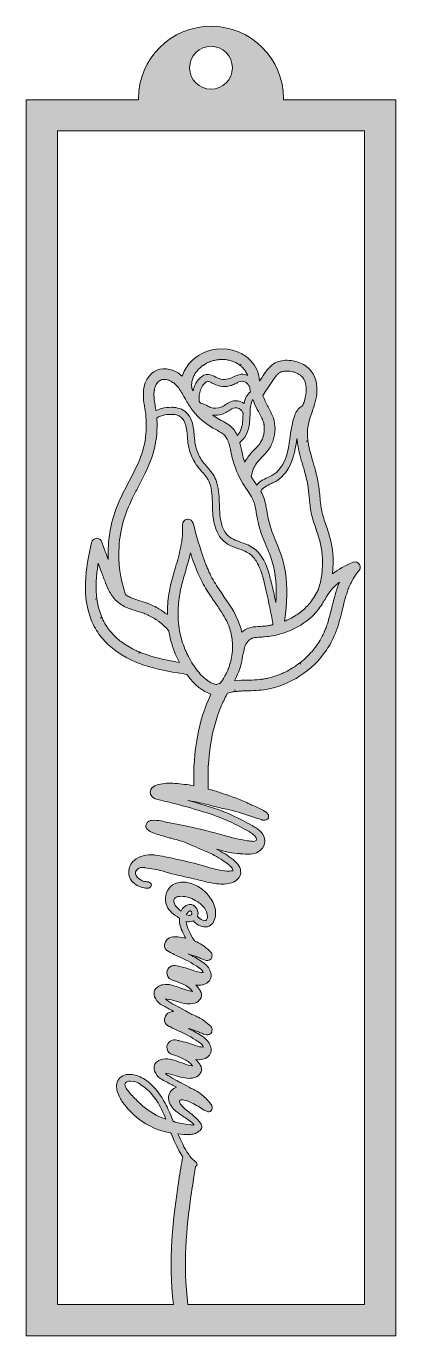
# Model space of a CAD drawing. Extents: x 1257 to 1743, y -1400 to 320.
import ezdxf

# ---------------------------------------------------------------- set-up
doc = ezdxf.new("R2010")
doc.units = 0
doc.header["$MEASUREMENT"] = 0
doc.layers.add('Layer 1', color=7, linetype='Continuous')

# ---------------------------------------------------------------- blocks, each defined once
blk = doc.blocks.new('block 3')
at = {"layer": 'Layer 1', "lineweight": 0}
for points, knots in [([(1595.4, 223.4), (1595.4, 223.4), (1595.4, 224.6), (1595.4, 224.6), (1595.4, 277.2), (1552.7, 319.9), (1500, 319.9), (1447.3, 319.9), (1404.6, 277.2), (1404.6, 224.6), (1404.6, 224.6), (1404.6, 223.4), (1404.6, 223.4), (1404.6, 223.4), (1257, 223.4), (1257, 223.4), (1257, 223.4), (1257, -1399.9), (1257, -1399.9), (1257, -1399.9), (1743, -1399.9), (1743, -1399.9), (1743, -1399.9), (1743, 223.4), (1743, 223.4), (1743, 223.4), (1595.4, 223.4), (1595.4, 223.4)], [0, 0, 0, 0, 1, 1, 1, 2, 2, 2, 3, 3, 3, 4, 4, 4, 5, 5, 5, 6, 6, 6, 7, 7, 7, 8, 8, 8, 9, 9, 9, 9]), ([(1500, 293.5), (1515.5, 293.5), (1528.1, 280.9), (1528.1, 265.4), (1528.1, 249.8), (1515.5, 237.2), (1500, 237.2), (1484.5, 237.2), (1471.9, 249.8), (1471.9, 265.4), (1471.9, 280.9), (1484.5, 293.5), (1500, 293.5)], [0, 0, 0, 0, 1, 1, 1, 2, 2, 2, 3, 3, 3, 4, 4, 4, 4]), ([(1701.9, -1358.8), (1701.9, -1358.8), (1469.7, -1358.8), (1469.7, -1358.8), (1462.6, -1307.4), (1467.9, -1256.4), (1473.7, -1216.4), (1475.3, -1205.1), (1477.2, -1193), (1479.8, -1177.4), (1480.8, -1176.9), (1481.4, -1176.2), (1481.6, -1175.3), (1482, -1173.2), (1479.9, -1171.6), (1479.2, -1171), (1477.3, -1169.6), (1475.5, -1168), (1474.1, -1166.4), (1470.8, -1162.2), (1468.5, -1158.9), (1466.7, -1155.8), (1463.7, -1150.5), (1460.4, -1143.8), (1456.6, -1134.7), (1461.9, -1135.4), (1467, -1135.7), (1472.1, -1135.6), (1472.1, -1135.6), (1472.3, -1135.5), (1472.3, -1135.5), (1474, -1135.4), (1475.8, -1135.2), (1477.9, -1134.6), (1480, -1134.1), (1482.2, -1132.9), (1484.1, -1131.3), (1486.3, -1129.7), (1487.6, -1128.1), (1487.8, -1126.4), (1488.1, -1124.3), (1487.1, -1122.3), (1486.2, -1120.7), (1484.1, -1117.5), (1481.2, -1114.4), (1477.6, -1111.5), (1476.3, -1110.3), (1474.9, -1109.2), (1473.6, -1108.1), (1473, -1107.6), (1472.4, -1107.2), (1471.8, -1106.7), (1469, -1104.5), (1466.3, -1102.4), (1463.8, -1100.1), (1461.2, -1097.9), (1459.6, -1095.7), (1458.9, -1093.5), (1458.7, -1092.7), (1458.5, -1091.6), (1458.9, -1091), (1459, -1090.8), (1459.3, -1090.4), (1460.9, -1090.2), (1461, -1090.2), (1461, -1090.2), (1461.1, -1090.2), (1461.7, -1090.1), (1462.3, -1090.1), (1463.1, -1090.2), (1467, -1090.7), (1470.7, -1091.9), (1474.4, -1093.9), (1480.4, -1096.9), (1485.8, -1100), (1490.9, -1103.4), (1491.8, -1104), (1492.8, -1104.5), (1494, -1105.1), (1496.2, -1106.1), (1498.3, -1105.8), (1500.1, -1104.2), (1500.2, -1104.1), (1500.2, -1104.1), (1500.3, -1104), (1501.8, -1102.2), (1502.1, -1100), (1501.1, -1097.7), (1501.1, -1097.6), (1501.1, -1097.6), (1501, -1097.5), (1500.5, -1096.6), (1499.9, -1095.8), (1499.4, -1095.1), (1495.2, -1089.9), (1491, -1085.7), (1487, -1082.6), (1482.8, -1079.3), (1478.4, -1076.8), (1474, -1075.1), (1470.2, -1072.8), (1466.1, -1070.6), (1461.6, -1068.3), (1461.5, -1068.1), (1461.3, -1068), (1461, -1067.8), (1460, -1067.4), (1459.1, -1066.9), (1458.3, -1066.4), (1458.2, -1066.4), (1458.1, -1066.3), (1458, -1066.3), (1457.3, -1066), (1456.7, -1065.7), (1455.9, -1065.2), (1451.7, -1063), (1447.9, -1060.9), (1444.5, -1058.6), (1442.8, -1057.7), (1441.4, -1056.6), (1440, -1055.3), (1440.4, -1055.3), (1440.7, -1055.4), (1441.1, -1055.4), (1441.1, -1055.4), (1441.4, -1055.4), (1441.4, -1055.4), (1445.8, -1056.1), (1450, -1057.1), (1454.1, -1058.4), (1454.1, -1058.4), (1459.9, -1060.1), (1459.9, -1060.1), (1464.1, -1061.1), (1467.5, -1061.6), (1470.4, -1061.8), (1474.2, -1062), (1477.6, -1061.3), (1480.9, -1059.8), (1483.9, -1058.4), (1485.8, -1056.3), (1486.9, -1053.4), (1487.9, -1050.5), (1487.6, -1047.6), (1485.9, -1044.5), (1485.5, -1043.6), (1484.9, -1042.8), (1484.2, -1041.9), (1484.2, -1041.9), (1483.5, -1040.9), (1483.5, -1040.9), (1482.3, -1039.6), (1481.2, -1038.3), (1479.9, -1037.1), (1484.7, -1037.6), (1488.7, -1037.1), (1492.2, -1035.6), (1498.7, -1032.7), (1501.2, -1027.7), (1499.6, -1020.8), (1498.5, -1016.1), (1495.5, -1011.9), (1490.8, -1008.3), (1485.8, -1004.6), (1480.2, -1001.3), (1474.3, -998.5), (1474.3, -998.5), (1469.9, -996.2), (1469.9, -996.2), (1472.8, -996.9), (1475.4, -997.7), (1478, -998.7), (1479.9, -999.4), (1481.7, -1000.1), (1483.6, -1000.8), (1483.6, -1000.8), (1485, -1001.5), (1485, -1001.5), (1486.6, -1002.2), (1488.2, -1002.9), (1490.3, -1003.7), (1491.6, -1004.3), (1492.7, -1004.5), (1494.1, -1004.6), (1496.6, -1004.9), (1498.6, -1004.2), (1500.1, -1002.4), (1501.4, -1000.6), (1501.7, -998.4), (1501, -996.1), (1500.4, -994.4), (1499.5, -993.1), (1498.3, -992.3), (1495, -989.2), (1491.8, -986.5), (1488.7, -984.5), (1484.4, -981.8), (1479.8, -979.6), (1474.9, -977.9), (1470.9, -975.4), (1466.5, -973.1), (1461.6, -970.6), (1461.4, -970.4), (1461.2, -970.2), (1461, -970.1), (1460, -969.6), (1459.1, -969.1), (1458.3, -968.7), (1458.2, -968.6), (1458.1, -968.6), (1458, -968.5), (1457.3, -968.2), (1456.7, -968), (1455.9, -967.5), (1451.7, -965.3), (1447.9, -963.1), (1444.5, -960.8), (1442.8, -959.9), (1441.4, -958.8), (1440, -957.6), (1440.4, -957.6), (1440.7, -957.6), (1441.1, -957.7), (1441.1, -957.7), (1441.4, -957.7), (1441.4, -957.7), (1445.8, -958.3), (1450, -959.3), (1454.1, -960.6), (1454.1, -960.6), (1459.9, -962.3), (1459.9, -962.3), (1464.2, -963.3), (1467.5, -963.9), (1470.4, -964), (1474.2, -964.2), (1477.6, -963.6), (1480.9, -962), (1483.9, -960.6), (1485.8, -958.5), (1486.9, -955.6), (1487.9, -952.7), (1487.6, -949.8), (1485.9, -946.8), (1485.5, -945.9), (1484.9, -945), (1484.2, -944.2), (1484.2, -944.2), (1483.5, -943.2), (1483.5, -943.2), (1482.3, -941.8), (1481.2, -940.5), (1479.9, -939.4), (1484.7, -939.9), (1488.7, -939.4), (1492.2, -937.9), (1498.7, -934.9), (1501.2, -929.9), (1499.6, -923.1), (1498.5, -918.4), (1495.5, -914.1), (1490.8, -910.5), (1485.8, -906.8), (1480.2, -903.5), (1474.3, -900.7), (1474.3, -900.7), (1469.9, -898.5), (1469.9, -898.5), (1472.7, -899.1), (1475.4, -900), (1478, -901), (1479.9, -901.6), (1481.6, -902.3), (1483.5, -903.1), (1483.5, -903.1), (1485, -903.7), (1485, -903.7), (1486.6, -904.5), (1488.2, -905.1), (1490.3, -905.9), (1491.6, -906.5), (1492.7, -906.7), (1494.1, -906.9), (1496.6, -907.2), (1498.6, -906.5), (1500.1, -904.7), (1501.4, -902.9), (1501.7, -900.7), (1501, -898.3), (1500.4, -896.6), (1499.5, -895.3), (1498.3, -894.6), (1495, -891.4), (1491.8, -888.8), (1488.7, -886.8), (1485.5, -884.8), (1482.1, -883), (1478.6, -881.5), (1478.6, -881.5), (1478.6, -881.5), (1478.6, -881.5), (1478.4, -881.2), (1478.2, -880.8), (1477.9, -880.5), (1474.9, -875.8), (1472.8, -872.1), (1471.1, -868.5), (1468.9, -863.9), (1467.7, -859.7), (1467.3, -855.7), (1470, -856.5), (1473.4, -856.8), (1476.9, -855.1), (1477.5, -855.8), (1478.1, -856.4), (1478.7, -857.1), (1481.9, -859.9), (1484.9, -861.6), (1488.3, -862.5), (1494.9, -864.4), (1501.3, -861.4), (1503.9, -855.2), (1505.3, -852.3), (1506, -849.3), (1506, -846.4), (1506.2, -839.3), (1504.1, -832.6), (1500, -826.3), (1493.7, -816.6), (1485.2, -809.8), (1474.5, -806.1), (1467.5, -803.9), (1461.7, -803.5), (1456.2, -804.9), (1447.1, -807.1), (1440.8, -814.8), (1440.1, -824.7), (1440.1, -824.7), (1440.1, -826.5), (1440.1, -826.5), (1440.1, -833.4), (1442.9, -839.2), (1448.6, -844.3), (1451.4, -846.7), (1454.5, -849), (1457.7, -851), (1458.5, -851.5), (1458.5, -851.7), (1458.5, -852.1), (1458.5, -858.7), (1460, -864.7), (1462.9, -870.4), (1464, -872.6), (1465.3, -875.1), (1466.9, -877.8), (1463.6, -877), (1460.1, -876.5), (1456.5, -876.1), (1453.9, -875.9), (1451.6, -876), (1449.6, -876.1), (1446.6, -876.5), (1443.9, -877.8), (1441.6, -880.2), (1439.2, -883), (1438.3, -886), (1439, -889.2), (1439.8, -892.1), (1441.7, -894.3), (1444.8, -895.8), (1445.3, -896.1), (1445.8, -896.2), (1446.2, -896.3), (1446.4, -896.3), (1446.7, -896.5), (1447.2, -896.8), (1449.6, -898.2), (1453, -900), (1457, -901.6), (1463.3, -904.2), (1470.7, -908.1), (1479.8, -913.7), (1482, -914.8), (1484.2, -916.4), (1486.5, -918.3), (1487.9, -919.4), (1489, -920.9), (1489.7, -922.8), (1489.7, -922.8), (1489.7, -922.8), (1489.7, -922.9), (1489.6, -922.9), (1489.5, -922.9), (1489.4, -922.9), (1486.7, -923.1), (1483.5, -922.4), (1479.4, -920.9), (1472.9, -918.4), (1465.6, -916.4), (1457.8, -914.7), (1457.5, -914.6), (1457.3, -914.5), (1457, -914.5), (1456.9, -914.5), (1456.8, -914.4), (1456.7, -914.4), (1455.5, -914), (1454.3, -913.8), (1453, -913.6), (1449.6, -913.4), (1446.8, -914.4), (1444.4, -916.8), (1442.4, -919.1), (1441.6, -921.9), (1442.3, -925.2), (1443.3, -929.5), (1446.1, -932.3), (1450.4, -933.3), (1454.8, -934.4), (1458.9, -936), (1463.2, -938.2), (1468.2, -940.4), (1472.1, -943.2), (1475, -946.8), (1475.4, -947.2), (1475.7, -947.5), (1475.8, -947.8), (1475.7, -947.8), (1475.5, -947.8), (1475.2, -947.8), (1470.7, -947), (1466.3, -945.7), (1461.8, -943.9), (1461.8, -943.9), (1460.1, -943.2), (1460.1, -943.2), (1456.4, -941.8), (1452.3, -940.4), (1448.2, -939.3), (1444.6, -938.4), (1440.9, -938.2), (1436.7, -938.8), (1434.2, -939.1), (1431.9, -940.1), (1429.9, -941.6), (1426.5, -943.8), (1424.9, -947), (1425.1, -950.8), (1425.1, -950.9), (1425.1, -951), (1425.1, -951.1), (1425.3, -952.1), (1425.5, -953.2), (1425.8, -954.5), (1425.8, -954.6), (1425.9, -954.6), (1425.9, -954.7), (1427.6, -958.6), (1429.8, -961.5), (1432.8, -963.8), (1434.7, -965.2), (1436.7, -966.4), (1439.1, -967.6), (1441.1, -968.7), (1443.2, -969.8), (1445.2, -970.8), (1445.2, -970.8), (1447.9, -972.3), (1447.9, -972.3), (1448.8, -972.8), (1449.8, -973.3), (1450.8, -973.8), (1450.4, -973.8), (1450, -973.8), (1449.6, -973.9), (1446.6, -974.3), (1443.9, -975.6), (1441.6, -978), (1439.2, -980.8), (1438.3, -983.7), (1439, -986.9), (1439.8, -989.9), (1441.7, -992), (1444.8, -993.6), (1445.3, -993.9), (1445.8, -994), (1446.2, -994), (1446.4, -994.1), (1446.7, -994.3), (1447.2, -994.6), (1449.6, -996), (1452.9, -997.7), (1457, -999.3), (1463.2, -1001.9), (1470.7, -1005.8), (1479.8, -1011.4), (1482, -1012.6), (1484.2, -1014.1), (1486.5, -1016), (1487.9, -1017.1), (1489, -1018.7), (1489.7, -1020.5), (1489.7, -1020.6), (1489.7, -1020.6), (1489.7, -1020.6), (1489.6, -1020.6), (1489.5, -1020.6), (1489.4, -1020.7), (1486.7, -1020.8), (1483.5, -1020.1), (1479.4, -1018.6), (1472.8, -1016.2), (1465.6, -1014.1), (1457.8, -1012.4), (1457.5, -1012.3), (1457.3, -1012.3), (1457, -1012.2), (1456.9, -1012.2), (1456.8, -1012.2), (1456.7, -1012.1), (1455.5, -1011.7), (1454.4, -1011.5), (1453, -1011.3), (1449.6, -1011.1), (1446.8, -1012.2), (1444.4, -1014.6), (1442.4, -1016.9), (1441.6, -1019.7), (1442.3, -1023), (1443.3, -1027.3), (1446.1, -1030.1), (1450.4, -1031.1), (1454.8, -1032.2), (1458.9, -1033.8), (1463.2, -1036), (1468.2, -1038.2), (1472.1, -1041), (1475, -1044.5), (1475.4, -1044.9), (1475.7, -1045.3), (1475.8, -1045.6), (1475.7, -1045.6), (1475.5, -1045.5), (1475.2, -1045.5), (1470.7, -1044.7), (1466.3, -1043.5), (1461.8, -1041.6), (1461.8, -1041.6), (1460.1, -1041), (1460.1, -1041), (1456.4, -1039.5), (1452.3, -1038.2), (1448.2, -1037), (1444.6, -1036.1), (1440.9, -1036), (1436.7, -1036.5), (1434.2, -1036.9), (1431.9, -1037.9), (1429.9, -1039.3), (1426.5, -1041.5), (1424.9, -1044.7), (1425.1, -1048.6), (1425.1, -1048.7), (1425.1, -1048.8), (1425.1, -1048.9), (1425.3, -1049.9), (1425.5, -1050.9), (1425.8, -1052.2), (1425.8, -1052.3), (1425.9, -1052.4), (1425.9, -1052.5), (1427.6, -1056.3), (1429.8, -1059.3), (1432.8, -1061.5), (1434.7, -1062.9), (1436.7, -1064.2), (1439.1, -1065.4), (1441.1, -1066.4), (1443.2, -1067.5), (1445.2, -1068.6), (1445.2, -1068.6), (1447.9, -1070), (1447.9, -1070), (1449.9, -1071.1), (1452.1, -1072.3), (1454.5, -1073.6), (1453.4, -1074), (1452.3, -1074.5), (1451.2, -1075.1), (1445.5, -1078.8), (1443.3, -1084), (1444.4, -1090.6), (1445.2, -1093.8), (1446.4, -1096.6), (1448.3, -1099.1), (1450, -1101.3), (1451.7, -1103), (1453.8, -1104.8), (1457.8, -1108.1), (1462.1, -1111.1), (1466.3, -1113.7), (1466.5, -1113.8), (1466.7, -1113.9), (1466.8, -1114), (1467.2, -1114.2), (1467.5, -1114.4), (1467.7, -1114.6), (1467.8, -1114.7), (1467.9, -1114.8), (1468.1, -1114.9), (1470.3, -1116.3), (1472.5, -1117.9), (1474.6, -1119.7), (1475.9, -1120.8), (1477, -1121.9), (1477.9, -1123), (1476.4, -1123.2), (1474.8, -1123.2), (1473.2, -1122.9), (1463.8, -1121.6), (1457.7, -1120.5), (1453.1, -1119.2), (1453.1, -1119.2), (1451.6, -1118.7), (1451.6, -1118.7), (1451.4, -1118.7), (1451.3, -1118.6), (1451.2, -1118.6), (1450.8, -1118.5), (1450.4, -1118.5), (1450.2, -1118.4), (1450.1, -1118.2), (1450, -1118), (1449.9, -1117.7), (1449.9, -1117.5), (1449.8, -1117.2), (1449.7, -1117), (1449.6, -1116.6), (1449.5, -1116.3), (1449.4, -1116), (1446.3, -1107.8), (1443, -1100.6), (1439.8, -1094.6), (1434.4, -1084.4), (1428.1, -1075.9), (1421.1, -1069.6), (1416.6, -1065.1), (1411, -1061.5), (1404.4, -1058.8), (1401.9, -1057.8), (1399.1, -1057.3), (1396.5, -1056.8), (1393.5, -1056.3), (1390.1, -1056.6), (1386.2, -1057.6), (1379.8, -1059.9), (1376.2, -1064.6), (1375.8, -1071.4), (1375.8, -1071.4), (1375.8, -1071.9), (1375.8, -1071.9), (1375.8, -1074.1), (1376.1, -1076.3), (1376.7, -1078.6), (1378.7, -1084.9), (1381, -1089.5), (1383.8, -1093), (1390.4, -1102.2), (1397.4, -1109.7), (1404.8, -1115.1), (1417.2, -1124.5), (1431.2, -1130.7), (1446.1, -1133.3), (1446.5, -1133.4), (1447.1, -1133.5), (1447.2, -1133.6), (1447.3, -1133.7), (1447.3, -1133.7), (1447.4, -1133.8), (1447.5, -1133.8), (1447.6, -1134), (1447.9, -1134.6), (1450.7, -1142.1), (1453.9, -1149.3), (1457.8, -1156.4), (1459.4, -1159.5), (1461.1, -1162.4), (1462.8, -1164.9), (1461.1, -1174.6), (1459.4, -1184.9), (1457.7, -1195.5), (1450, -1244.5), (1443.2, -1302.2), (1450.6, -1358.8), (1450.6, -1358.8), (1298.1, -1358.8), (1298.1, -1358.8), (1298.1, -1358.8), (1298.1, 182.3), (1298.1, 182.3), (1298.1, 182.3), (1701.9, 182.3), (1701.9, 182.3), (1701.9, 182.3), (1701.9, -1358.8), (1701.9, -1358.8)], [0, 0, 0, 0, 1, 1, 1, 2, 2, 2, 3, 3, 3, 4, 4, 4, 5, 5, 5, 6, 6, 6, 7, 7, 7, 8, 8, 8, 9, 9, 9, 10, 10, 10, 11, 11, 11, 12, 12, 12, 13, 13, 13, 14, 14, 14, 15, 15, 15, 16, 16, 16, 17, 17, 17, 18, 18, 18, 19, 19, 19, 20, 20, 20, 21, 21, 21, 22, 22, 22, 23, 23, 23, 24, 24, 24, 25, 25, 25, 26, 26, 26, 27, 27, 27, 28, 28, 28, 29, 29, 29, 30, 30, 30, 31, 31, 31, 32, 32, 32, 33, 33, 33, 34, 34, 34, 35, 35, 35, 36, 36, 36, 37, 37, 37, 38, 38, 38, 39, 39, 39, 40, 40, 40, 41, 41, 41, 42, 42, 42, 43, 43, 43, 44, 44, 44, 45, 45, 45, 46, 46, 46, 47, 47, 47, 48, 48, 48, 49, 49, 49, 50, 50, 50, 51, 51, 51, 52, 52, 52, 53, 53, 53, 54, 54, 54, 55, 55, 55, 56, 56, 56, 57, 57, 57, 58, 58, 58, 59, 59, 59, 60, 60, 60, 61, 61, 61, 62, 62, 62, 63, 63, 63, 64, 64, 64, 65, 65, 65, 66, 66, 66, 67, 67, 67, 68, 68, 68, 69, 69, 69, 70, 70, 70, 71, 71, 71, 72, 72, 72, 73, 73, 73, 74, 74, 74, 75, 75, 75, 76, 76, 76, 77, 77, 77, 78, 78, 78, 79, 79, 79, 80, 80, 80, 81, 81, 81, 82, 82, 82, 83, 83, 83, 84, 84, 84, 85, 85, 85, 86, 86, 86, 87, 87, 87, 88, 88, 88, 89, 89, 89, 90, 90, 90, 91, 91, 91, 92, 92, 92, 93, 93, 93, 94, 94, 94, 95, 95, 95, 96, 96, 96, 97, 97, 97, 98, 98, 98, 99, 99, 99, 100, 100, 100, 101, 101, 101, 102, 102, 102, 103, 103, 103, 104, 104, 104, 105, 105, 105, 106, 106, 106, 107, 107, 107, 108, 108, 108, 109, 109, 109, 110, 110, 110, 111, 111, 111, 112, 112, 112, 113, 113, 113, 114, 114, 114, 115, 115, 115, 116, 116, 116, 117, 117, 117, 118, 118, 118, 119, 119, 119, 120, 120, 120, 121, 121, 121, 122, 122, 122, 123, 123, 123, 124, 124, 124, 125, 125, 125, 126, 126, 126, 127, 127, 127, 128, 128, 128, 129, 129, 129, 130, 130, 130, 131, 131, 131, 132, 132, 132, 133, 133, 133, 134, 134, 134, 135, 135, 135, 136, 136, 136, 137, 137, 137, 138, 138, 138, 139, 139, 139, 140, 140, 140, 141, 141, 141, 142, 142, 142, 143, 143, 143, 144, 144, 144, 145, 145, 145, 146, 146, 146, 147, 147, 147, 148, 148, 148, 149, 149, 149, 150, 150, 150, 151, 151, 151, 152, 152, 152, 153, 153, 153, 154, 154, 154, 155, 155, 155, 156, 156, 156, 157, 157, 157, 158, 158, 158, 159, 159, 159, 160, 160, 160, 161, 161, 161, 162, 162, 162, 163, 163, 163, 164, 164, 164, 165, 165, 165, 166, 166, 166, 167, 167, 167, 168, 168, 168, 169, 169, 169, 170, 170, 170, 171, 171, 171, 172, 172, 172, 173, 173, 173, 174, 174, 174, 175, 175, 175, 176, 176, 176, 177, 177, 177, 178, 178, 178, 179, 179, 179, 180, 180, 180, 181, 181, 181, 182, 182, 182, 183, 183, 183, 184, 184, 184, 185, 185, 185, 186, 186, 186, 187, 187, 187, 188, 188, 188, 189, 189, 189, 190, 190, 190, 191, 191, 191, 192, 192, 192, 193, 193, 193, 194, 194, 194, 195, 195, 195, 196, 196, 196, 197, 197, 197, 198, 198, 198, 199, 199, 199, 200, 200, 200, 201, 201, 201, 202, 202, 202, 203, 203, 203, 204, 204, 204, 205, 205, 205, 206, 206, 206, 207, 207, 207, 208, 208, 208, 209, 209, 209, 210, 210, 210, 211, 211, 211, 212, 212, 212, 213, 213, 213, 214, 214, 214, 215, 215, 215, 216, 216, 216, 217, 217, 217, 218, 218, 218, 219, 219, 219, 220, 220, 220, 221, 221, 221, 222, 222, 222, 223, 223, 223, 224, 224, 224, 225, 225, 225, 226, 226, 226, 227, 227, 227, 228, 228, 228, 229, 229, 229, 230, 230, 230, 231, 231, 231, 232, 232, 232, 233, 233, 233, 234, 234, 234, 235, 235, 235, 235]), ([(1481.4, -839.3), (1480, -836.5), (1477.3, -834.4), (1474.3, -833.7), (1471.1, -833.1), (1467.9, -833.9), (1465.4, -836.1), (1463.3, -837.8), (1461.6, -839.9), (1460.6, -842.3), (1458.5, -840.6), (1456.7, -838.9), (1455, -837), (1453.1, -835.1), (1451.9, -832.8), (1451.2, -830.1), (1450.9, -828.6), (1450.8, -825.9), (1453.7, -824.3), (1455.6, -823.2), (1457.2, -822.7), (1461.1, -822.7), (1467.1, -822.8), (1473, -824.6), (1479.2, -828.1), (1483.8, -830.6), (1487.8, -833.8), (1490.8, -837.5), (1493.9, -841.2), (1495.3, -845), (1495.3, -849.5), (1495.3, -849.7), (1495.3, -850), (1495.3, -850.2), (1495.2, -850.5), (1495.2, -850.9), (1495.2, -851.2), (1494.6, -853.7), (1493.5, -854.2), (1493.1, -854.4), (1492.2, -854.9), (1490.8, -854.9), (1489.3, -854.3), (1486.4, -853.2), (1484.2, -851.2), (1482.2, -849.1), (1483.4, -845.9), (1483.2, -842.6), (1481.4, -839.3)], [0, 0, 0, 0, 1, 1, 1, 2, 2, 2, 3, 3, 3, 4, 4, 4, 5, 5, 5, 6, 6, 6, 7, 7, 7, 8, 8, 8, 9, 9, 9, 10, 10, 10, 11, 11, 11, 12, 12, 12, 13, 13, 13, 14, 14, 14, 15, 15, 15, 16, 16, 16, 16]), ([(1474.7, -845), (1474.7, -845), (1474.7, -845.8), (1474.7, -845.8), (1474.4, -846.7), (1473.8, -847.5), (1472.4, -847.7), (1472.1, -847.7), (1471.9, -847.7), (1471.7, -847.8), (1470.3, -847.8), (1469.2, -847.5), (1467.9, -847), (1468.5, -845.3), (1469.2, -844.1), (1470.2, -843.2), (1471.9, -841.5), (1473, -842), (1473.4, -842.2), (1474.2, -842.6), (1474.7, -843.7), (1474.7, -845)], [0, 0, 0, 0, 1, 1, 1, 2, 2, 2, 3, 3, 3, 4, 4, 4, 5, 5, 5, 6, 6, 6, 7, 7, 7, 7]), ([(1440.5, -1115.5), (1437.6, -1114.5), (1434.6, -1113.2), (1431.5, -1111.8), (1431.5, -1111.8), (1431.5, -1111.8), (1431.5, -1111.8), (1421.7, -1107.4), (1412.7, -1101), (1404, -1092.2), (1404, -1092.2), (1402, -1090.3), (1402, -1090.3), (1401.9, -1090.1), (1401.8, -1089.9), (1401.6, -1089.7), (1397, -1085.5), (1393.1, -1081.2), (1389.7, -1076.7), (1388, -1074.3), (1387.1, -1072), (1386.9, -1069.8), (1386.8, -1067.9), (1387.6, -1066.8), (1389.5, -1066.2), (1391.4, -1065.7), (1392.8, -1065.5), (1393.9, -1065.6), (1393.9, -1065.6), (1394, -1065.6), (1394.1, -1065.6), (1394.1, -1065.6), (1394.3, -1065.6), (1394.3, -1065.6), (1398.6, -1065.5), (1402.9, -1066.8), (1407.4, -1069.8), (1415.7, -1075.2), (1422.9, -1082.5), (1428.8, -1091.4), (1433, -1098.1), (1437, -1106.2), (1440.5, -1115.5)], [0, 0, 0, 0, 1, 1, 1, 2, 2, 2, 3, 3, 3, 4, 4, 4, 5, 5, 5, 6, 6, 6, 7, 7, 7, 8, 8, 8, 9, 9, 9, 10, 10, 10, 11, 11, 11, 12, 12, 12, 13, 13, 13, 14, 14, 14, 14])]:
    blk.add_open_spline(points, degree=3, knots=knots, dxfattribs=at)
blk = doc.blocks.new('block 4')
at = {"layer": 'Layer 1', "lineweight": 0}
for points, knots in [([(1695.2, -387), (1693.6, -384.5), (1690.1, -382.6), (1687, -383.9), (1676.4, -388.4), (1667.4, -393.4), (1659.8, -399.4), (1661.9, -381.1), (1660.1, -362.5), (1654.5, -345), (1653.6, -342), (1652.5, -339), (1651.5, -336), (1650.4, -332.8), (1649.2, -329.5), (1648.2, -326.2), (1646.4, -320.4), (1644.9, -313.7), (1644.2, -308), (1643.8, -304.6), (1643.5, -301.1), (1643.2, -297.7), (1642.8, -294.3), (1642.5, -290.9), (1642.1, -287.6), (1641.3, -280.7), (1640, -273.9), (1638.3, -267.3), (1637.1, -262.5), (1635.7, -257.8), (1634.4, -253.1), (1632.2, -245.8), (1630, -238.1), (1628.4, -230.5), (1628.1, -229), (1627.9, -227.5), (1627.6, -225.9), (1627.6, -225.9), (1627.5, -224.9), (1627.5, -224.9), (1627.5, -224.9), (1625.3, -225.2), (1625.3, -225.2), (1625.3, -225.2), (1627.4, -224.6), (1627.4, -224.6), (1627.3, -223.8), (1627.2, -223), (1627.1, -222.2), (1626.8, -219), (1626.7, -216), (1626.8, -213.1), (1626.9, -207.5), (1627.8, -202.5), (1629.8, -195.7), (1630.7, -192.7), (1631.8, -189.7), (1632.8, -186.7), (1635.8, -178), (1638.8, -169), (1639.3, -159.4), (1639.9, -145.7), (1634.8, -133.9), (1625.5, -126.9), (1620.9, -123.5), (1614.9, -121), (1608.2, -119.7), (1600.9, -118.3), (1594.3, -118.6), (1588.7, -120.4), (1582.5, -122.5), (1577.4, -126.6), (1572.6, -133.2), (1569.8, -137), (1567.3, -141), (1564.8, -144.8), (1564.4, -145.3), (1564.1, -145.8), (1563.8, -146.4), (1563.8, -146.4), (1563.6, -145.4), (1563.6, -145.4), (1563.3, -142.9), (1563, -140.3), (1562.4, -137.7), (1560.3, -128.7), (1554.8, -120.5), (1546.2, -114), (1532.2, -103.3), (1511.9, -100.7), (1494.3, -107.3), (1485.2, -110.8), (1477.3, -116.2), (1471.7, -122.8), (1467.3, -128), (1464.1, -133.8), (1462.3, -139.6), (1458.8, -136.6), (1454.7, -134), (1450.3, -132.2), (1438.6, -127.5), (1425.9, -130.4), (1418.7, -139.5), (1409.7, -150.8), (1410.5, -165.1), (1411.8, -174.9), (1412.2, -177.2), (1412.5, -179.5), (1412.9, -181.8), (1413.5, -185.6), (1414.1, -189.3), (1414.5, -193), (1415, -199.1), (1415.1, -205.2), (1414.8, -211.3), (1414.1, -223), (1411.6, -234.7), (1407.4, -246.1), (1403.4, -256.8), (1397.8, -267.3), (1392.4, -277.5), (1387.1, -287.5), (1381.1, -298.8), (1376.5, -310.5), (1372.2, -321.4), (1369.1, -332.8), (1367.1, -344.6), (1365.2, -356.5), (1364.4, -368.4), (1364.8, -380.3), (1363.5, -376.8), (1362.3, -373.3), (1361, -369.8), (1361, -369.8), (1356.5, -357.6), (1356.5, -357.6), (1355.4, -354.5), (1352.6, -352.5), (1349.7, -352.6), (1346.4, -352.8), (1343.6, -354.9), (1343, -357.9), (1339.1, -374.8), (1335.5, -392.9), (1334.9, -411.3), (1334.4, -429.3), (1337, -445.6), (1342.6, -459.6), (1345.9, -467.7), (1349.7, -474.6), (1354.4, -480.7), (1359.1, -486.9), (1364.5, -492.4), (1370.4, -497.1), (1381.8, -506.3), (1395.7, -513.7), (1411.7, -519), (1428.3, -524.6), (1445.6, -527.7), (1461.9, -530.3), (1461.9, -530.3), (1468.3, -531.3), (1468.3, -531.3), (1468.6, -531.7), (1468.8, -532.1), (1469.1, -532.5), (1478.7, -545.5), (1488.8, -553.6), (1499.9, -557.2), (1483.7, -591.5), (1476.1, -632), (1477.4, -677.6), (1469.4, -676.1), (1461.3, -675.1), (1452.6, -674.5), (1444.7, -673.8), (1437.6, -674.3), (1431, -676), (1431, -676), (1430.8, -676.1), (1430.8, -676.1), (1428.7, -676.6), (1426.4, -677.2), (1424.2, -678.8), (1421.4, -680.8), (1419.9, -683.7), (1420.1, -686.6), (1420.3, -689.5), (1422.1, -692.2), (1425.2, -693.9), (1427.1, -694.8), (1429.2, -695.7), (1431.8, -696.2), (1450.5, -700.5), (1465.2, -704.3), (1478, -708.1), (1478, -708.1), (1479.6, -708.7), (1479.6, -708.7), (1489.3, -711.5), (1500.4, -714.7), (1510.9, -718.8), (1525, -724.2), (1538.6, -731.4), (1550, -737.8), (1552.3, -739.1), (1554, -740.3), (1555.9, -741.9), (1557.6, -743.3), (1558.6, -744.5), (1559.2, -746), (1559.8, -747.3), (1559.9, -748.4), (1559.4, -749.3), (1559.1, -749.8), (1558.1, -750.4), (1556.4, -750.6), (1553.4, -750.6), (1550.7, -750.3), (1547.6, -749.7), (1537.3, -748.2), (1526.8, -745.5), (1517.1, -742.8), (1500.9, -738.2), (1485.6, -734.3), (1470.3, -731), (1464.8, -729.7), (1458.8, -728.5), (1452.6, -727.5), (1446.6, -726.3), (1440.3, -725.1), (1434.2, -723.8), (1430.7, -723), (1426.5, -722.7), (1421.8, -723.1), (1420.2, -723.3), (1415.9, -723.8), (1414.7, -728.4), (1413.8, -731.4), (1415.1, -734.2), (1418.3, -736.5), (1420.7, -738.1), (1423.3, -739.2), (1425.3, -739.9), (1428.1, -741), (1431.1, -741.8), (1433.9, -742.7), (1433.9, -742.7), (1436.1, -743.3), (1436.1, -743.3), (1437.3, -743.6), (1438.4, -743.9), (1439.5, -744.2), (1440.4, -744.5), (1441.3, -744.8), (1442, -744.9), (1443.9, -745.6), (1445.8, -746.1), (1447.7, -746.6), (1448.8, -746.9), (1449.9, -747.1), (1451.1, -747.5), (1455.6, -748.6), (1460.2, -749.8), (1464.4, -751.4), (1472.1, -754.5), (1480.1, -757.8), (1488.6, -761.7), (1488.6, -761.7), (1490.7, -762.6), (1490.7, -762.6), (1493, -763.7), (1495.2, -764.6), (1497.5, -765.5), (1503.8, -768.3), (1510.3, -772), (1518.8, -777.7), (1521.5, -779.5), (1523.9, -781.5), (1526.2, -783.8), (1527.4, -785.2), (1528.1, -786.4), (1528.6, -787.8), (1528.8, -788.6), (1528.7, -788.9), (1528.7, -788.9), (1528.7, -788.9), (1528.6, -789), (1528.2, -789.1), (1528.1, -789.1), (1528, -789.1), (1527.9, -789.1), (1525.8, -789.7), (1523.4, -789.9), (1520.8, -789.7), (1512.8, -789.2), (1505.2, -787.1), (1500.1, -785.6), (1489.2, -782.4), (1476.2, -778.7), (1463, -775.9), (1459.8, -775.3), (1456.8, -774.6), (1453.9, -773.9), (1445.1, -771.9), (1435.2, -769.6), (1425.1, -768.5), (1414.9, -767.5), (1406.3, -769.8), (1399, -775.7), (1394.4, -779.6), (1391.8, -785.1), (1391.8, -790.8), (1391.8, -795.1), (1393.2, -799.2), (1396, -803), (1396.1, -803.1), (1396.2, -803.1), (1396.2, -803.2), (1397.5, -804.4), (1398.8, -805.5), (1399.9, -806.3), (1403.7, -809.4), (1408.4, -811.3), (1414, -812), (1414.2, -812.1), (1414.6, -812.2), (1414.9, -812.2), (1414.9, -812.2), (1415.3, -812.2), (1415.3, -812.2), (1415.5, -812.2), (1415.7, -812.2), (1415.9, -812.2), (1417.2, -812.2), (1419.2, -812), (1420.8, -810), (1420.8, -810), (1421.4, -809.2), (1421.4, -809.2), (1422.1, -808.3), (1422, -807.1), (1421.3, -806.3), (1421.3, -806.3), (1420.4, -805.5), (1420.4, -805.5), (1418.6, -803.7), (1416.6, -803.7), (1415.6, -803.7), (1415.6, -803.7), (1415.4, -803.7), (1415.4, -803.7), (1413.2, -803.5), (1411.1, -803), (1408.9, -802), (1405.8, -800.7), (1403.3, -798.5), (1401.5, -795.3), (1400.2, -793.1), (1400.3, -791.2), (1401.6, -789.4), (1404.2, -786.1), (1406.7, -784.8), (1409.9, -785), (1409.9, -785), (1411.4, -785), (1411.4, -785), (1412, -785), (1412.5, -785), (1412.9, -785.1), (1413, -785.1), (1413.1, -785.2), (1413.1, -785.2), (1421.5, -786.2), (1429.1, -787.6), (1435.7, -789.4), (1437.5, -789.9), (1439.3, -790.4), (1440.9, -790.9), (1443.4, -791.7), (1447.1, -792.8), (1451, -793.8), (1454.5, -794.5), (1457.5, -795.2), (1460.6, -796), (1469.7, -797.9), (1478.2, -799.9), (1486.1, -801.9), (1493.3, -803.8), (1501.8, -805.8), (1510.3, -806.5), (1517.1, -807.2), (1523.6, -806.4), (1529.4, -804.2), (1535.9, -801.6), (1539.7, -795.6), (1539, -789.4), (1538.8, -786.4), (1537.5, -783.5), (1535.1, -780.4), (1533.2, -778.4), (1531.3, -776.3), (1529, -774.5), (1522.3, -769.3), (1514.9, -764.7), (1507.1, -760.9), (1507.2, -760.9), (1507.3, -760.9), (1507.4, -760.9), (1515.6, -763.3), (1524.9, -766), (1534.4, -766.5), (1535.3, -766.6), (1536.1, -766.6), (1537, -766.7), (1537.7, -766.7), (1538.5, -766.8), (1539.3, -766.9), (1543.3, -767.2), (1547.4, -767.5), (1551.6, -767.4), (1555.4, -767.2), (1559, -766.1), (1562.2, -764.2), (1566.5, -761.7), (1569.4, -757.7), (1570.4, -753.2), (1571.4, -748.9), (1570.4, -744.5), (1567.5, -740.5), (1564.6, -736.3), (1560.6, -733.7), (1556.7, -731.4), (1549.4, -727.1), (1541.2, -722.9), (1531.1, -718.1), (1528.6, -717), (1526.3, -715.8), (1523.9, -714.6), (1522, -713.7), (1520, -712.9), (1518.1, -712.2), (1517.2, -711.8), (1516.2, -711.5), (1515.3, -711.1), (1515.2, -711), (1515, -711), (1514.8, -711), (1500, -705.4), (1484.6, -701), (1469.7, -696.8), (1476, -697.9), (1482.9, -699.3), (1490.9, -701.2), (1493.7, -701.8), (1496.5, -702.5), (1499.4, -703.3), (1500.6, -703.6), (1501.8, -703.9), (1502.9, -704.2), (1507.4, -705.4), (1514.1, -707.1), (1520.5, -708.4), (1530.7, -710.7), (1541, -713.7), (1552.1, -717.5), (1552.1, -717.5), (1552.4, -717.6), (1552.4, -717.6), (1557, -719.2), (1561.9, -720.8), (1566, -722.1), (1566.1, -722.2), (1566.3, -722.2), (1566.5, -722.2), (1567.4, -722.7), (1569, -723.1), (1570.9, -722.9), (1572.9, -722.6), (1574.5, -721.5), (1575.4, -719.9), (1575.4, -719.8), (1575.5, -719.7), (1575.5, -719.6), (1576, -717.9), (1575.8, -716.1), (1574.8, -714.7), (1574, -713.3), (1572.8, -712.5), (1571.9, -711.9), (1571.9, -711.9), (1571.5, -711.6), (1571.5, -711.6), (1571.3, -711.5), (1571.1, -711.4), (1570.9, -711.4), (1570.8, -711.3), (1570.7, -711.3), (1570.6, -711.3), (1566.1, -708.4), (1561.3, -706.3), (1556.5, -704.1), (1556.4, -704.1), (1556.2, -704), (1556.1, -704), (1555.3, -703.6), (1554.5, -703.3), (1553.8, -703), (1552.2, -702.2), (1550.7, -701.6), (1549.2, -700.8), (1549.2, -700.8), (1548.9, -700.7), (1548.9, -700.7), (1543.6, -698.2), (1538, -695.6), (1532.2, -693.6), (1529.2, -692.6), (1526.3, -691.6), (1523.4, -690.5), (1519.7, -689.2), (1516.1, -688), (1512.7, -686.9), (1507.3, -685), (1501.9, -683.4), (1496.4, -681.9), (1494.7, -641), (1500.3, -604.7), (1513.1, -573.8), (1515.3, -568.7), (1517.8, -563.3), (1521, -557.4), (1521.2, -557), (1521.4, -556.6), (1521.6, -556.1), (1522.7, -555.7), (1523.9, -555.4), (1525.1, -555.1), (1526.1, -554.8), (1527.2, -554.6), (1528.3, -554.4), (1528.9, -554.3), (1529.5, -554.2), (1530, -554.1), (1530, -554.1), (1531.6, -553.9), (1531.6, -553.9), (1531.6, -553.9), (1531.3, -551.7), (1531.3, -551.7), (1531.3, -551.7), (1531.9, -553.8), (1531.9, -553.8), (1531.9, -553.8), (1532.7, -553.7), (1532.7, -553.7), (1533.2, -553.7), (1533.7, -553.6), (1534.2, -553.6), (1535.4, -553.5), (1536.7, -553.4), (1537.9, -553.3), (1540.3, -553.1), (1542.7, -553.1), (1545.1, -553), (1545.1, -553), (1546.1, -553), (1546.1, -553), (1554.8, -552.7), (1563.8, -552.5), (1572.6, -551), (1588, -548.4), (1603.3, -542.2), (1617, -533.4), (1630.8, -524.4), (1642.5, -513), (1651.7, -499.5), (1656.2, -493), (1660.1, -485.7), (1663.3, -477.9), (1667, -468.7), (1669.5, -459.2), (1671.9, -449.4), (1671.9, -449.4), (1672.5, -446.8), (1672.5, -446.8), (1674.5, -438.7), (1676.6, -430.3), (1679.4, -422.3), (1680.2, -420), (1680.9, -418), (1681.7, -416), (1681.7, -416), (1682.6, -414), (1682.6, -414), (1683.1, -412.9), (1683.6, -411.9), (1684.1, -410.9), (1686.1, -406.8), (1688.3, -403.1), (1690.7, -399.8), (1690.7, -399.8), (1691, -399.3), (1691, -399.3), (1691.2, -399.1), (1691.4, -398.9), (1691.4, -398.9), (1691.4, -398.9), (1691.4, -398.9), (1691.3, -398.9), (1691.6, -398.6), (1691.9, -398.3), (1692.2, -397.9), (1692.8, -397.1), (1693.5, -396.3), (1694.2, -395.5), (1696.4, -393.1), (1696.8, -389.5), (1695.2, -387)], [0, 0, 0, 0, 1, 1, 1, 2, 2, 2, 3, 3, 3, 4, 4, 4, 5, 5, 5, 6, 6, 6, 7, 7, 7, 8, 8, 8, 9, 9, 9, 10, 10, 10, 11, 11, 11, 12, 12, 12, 13, 13, 13, 14, 14, 14, 15, 15, 15, 16, 16, 16, 17, 17, 17, 18, 18, 18, 19, 19, 19, 20, 20, 20, 21, 21, 21, 22, 22, 22, 23, 23, 23, 24, 24, 24, 25, 25, 25, 26, 26, 26, 27, 27, 27, 28, 28, 28, 29, 29, 29, 30, 30, 30, 31, 31, 31, 32, 32, 32, 33, 33, 33, 34, 34, 34, 35, 35, 35, 36, 36, 36, 37, 37, 37, 38, 38, 38, 39, 39, 39, 40, 40, 40, 41, 41, 41, 42, 42, 42, 43, 43, 43, 44, 44, 44, 45, 45, 45, 46, 46, 46, 47, 47, 47, 48, 48, 48, 49, 49, 49, 50, 50, 50, 51, 51, 51, 52, 52, 52, 53, 53, 53, 54, 54, 54, 55, 55, 55, 56, 56, 56, 57, 57, 57, 58, 58, 58, 59, 59, 59, 60, 60, 60, 61, 61, 61, 62, 62, 62, 63, 63, 63, 64, 64, 64, 65, 65, 65, 66, 66, 66, 67, 67, 67, 68, 68, 68, 69, 69, 69, 70, 70, 70, 71, 71, 71, 72, 72, 72, 73, 73, 73, 74, 74, 74, 75, 75, 75, 76, 76, 76, 77, 77, 77, 78, 78, 78, 79, 79, 79, 80, 80, 80, 81, 81, 81, 82, 82, 82, 83, 83, 83, 84, 84, 84, 85, 85, 85, 86, 86, 86, 87, 87, 87, 88, 88, 88, 89, 89, 89, 90, 90, 90, 91, 91, 91, 92, 92, 92, 93, 93, 93, 94, 94, 94, 95, 95, 95, 96, 96, 96, 97, 97, 97, 98, 98, 98, 99, 99, 99, 100, 100, 100, 101, 101, 101, 102, 102, 102, 103, 103, 103, 104, 104, 104, 105, 105, 105, 106, 106, 106, 107, 107, 107, 108, 108, 108, 109, 109, 109, 110, 110, 110, 111, 111, 111, 112, 112, 112, 113, 113, 113, 114, 114, 114, 115, 115, 115, 116, 116, 116, 117, 117, 117, 118, 118, 118, 119, 119, 119, 120, 120, 120, 121, 121, 121, 122, 122, 122, 123, 123, 123, 124, 124, 124, 125, 125, 125, 126, 126, 126, 127, 127, 127, 128, 128, 128, 129, 129, 129, 130, 130, 130, 131, 131, 131, 132, 132, 132, 133, 133, 133, 134, 134, 134, 135, 135, 135, 136, 136, 136, 137, 137, 137, 138, 138, 138, 139, 139, 139, 140, 140, 140, 141, 141, 141, 142, 142, 142, 143, 143, 143, 144, 144, 144, 145, 145, 145, 146, 146, 146, 147, 147, 147, 148, 148, 148, 149, 149, 149, 150, 150, 150, 151, 151, 151, 152, 152, 152, 153, 153, 153, 154, 154, 154, 155, 155, 155, 156, 156, 156, 157, 157, 157, 158, 158, 158, 159, 159, 159, 160, 160, 160, 161, 161, 161, 162, 162, 162, 163, 163, 163, 164, 164, 164, 165, 165, 165, 166, 166, 166, 167, 167, 167, 168, 168, 168, 169, 169, 169, 170, 170, 170, 171, 171, 171, 172, 172, 172, 173, 173, 173, 174, 174, 174, 175, 175, 175, 176, 176, 176, 177, 177, 177, 178, 178, 178, 179, 179, 179, 180, 180, 180, 181, 181, 181, 182, 182, 182, 183, 183, 183, 184, 184, 184, 185, 185, 185, 186, 186, 186, 187, 187, 187, 188, 188, 188, 189, 189, 189, 190, 190, 190, 191, 191, 191, 192, 192, 192, 193, 193, 193, 194, 194, 194, 195, 195, 195, 196, 196, 196, 197, 197, 197, 198, 198, 198, 199, 199, 199, 200, 200, 200, 201, 201, 201, 202, 202, 202, 203, 203, 203, 204, 204, 204, 205, 205, 205, 206, 206, 206, 206]), ([(1474.7, -148.3), (1474.7, -148.3), (1474.8, -147.5), (1474.8, -147.5), (1474.9, -146.9), (1475, -146.4), (1475.2, -145.9), (1475.4, -144.9), (1475.7, -144), (1476, -143), (1476.1, -142.6), (1476.3, -142.1), (1476.5, -141.6), (1476.5, -141.6), (1476.6, -141.4), (1476.6, -141.4), (1476.6, -141.3), (1476.6, -141.2), (1476.7, -141.1), (1476.7, -141.1), (1476.8, -140.7), (1476.8, -140.7), (1477.6, -138.9), (1478.6, -137.2), (1479.7, -135.5), (1480, -135.1), (1480.3, -134.6), (1480.6, -134.2), (1480.6, -134.2), (1480.9, -133.8), (1480.9, -133.8), (1481, -133.6), (1481.2, -133.5), (1481.2, -133.5), (1481.8, -132.7), (1482.5, -131.9), (1483.1, -131.1), (1484.4, -129.8), (1485.8, -128.5), (1487.2, -127.3), (1487.2, -127.3), (1488.5, -126.3), (1488.5, -126.3), (1489.2, -125.8), (1489.8, -125.4), (1490.5, -124.9), (1491.2, -124.9), (1491.9, -124.5), (1492.3, -123.8), (1492.3, -123.8), (1492.3, -123.8), (1492.3, -123.8), (1493.5, -123.1), (1494.7, -122.4), (1496, -121.8), (1496, -121.8), (1497.7, -121.1), (1497.7, -121.1), (1498.6, -120.8), (1499.5, -120.4), (1500.4, -120.1), (1502.2, -119.5), (1504, -119), (1505.9, -118.7), (1506.8, -118.5), (1507.7, -118.3), (1508.7, -118.2), (1508.7, -118.2), (1509, -118.1), (1509, -118.1), (1509.5, -118.1), (1510, -118), (1510.6, -118), (1512.4, -117.8), (1514.3, -117.8), (1516.2, -117.8), (1517.1, -117.9), (1518, -117.9), (1518.9, -118), (1518.9, -118), (1520.8, -118.3), (1520.8, -118.3), (1522.8, -118.6), (1524.7, -119), (1526.5, -119.6), (1527.3, -119.8), (1528.1, -120.1), (1528.9, -120.4), (1528.9, -120.4), (1530.8, -121.1), (1530.8, -121.1), (1532.6, -122), (1534.3, -122.9), (1536, -124), (1536.8, -124.5), (1537.5, -125), (1538.3, -125.6), (1538.3, -125.6), (1539.6, -123.8), (1539.6, -123.8), (1539.6, -123.8), (1538.5, -125.7), (1538.5, -125.7), (1538.9, -126.1), (1539.3, -126.4), (1539.7, -126.8), (1541.2, -128.1), (1542.5, -129.5), (1543.8, -131), (1543.8, -131), (1544.1, -131.3), (1544.1, -131.3), (1544.3, -131.7), (1544.6, -132), (1544.8, -132.4), (1545.3, -133.2), (1545.8, -134), (1546.3, -134.8), (1546.7, -135.5), (1547, -136.2), (1547.4, -136.9), (1547.4, -137), (1547.5, -137.2), (1547.6, -137.4), (1547.7, -137.8), (1547.9, -138.2), (1548, -138.6), (1545.3, -137.5), (1542.5, -137), (1539.6, -137.2), (1535.6, -137.6), (1532.1, -139.3), (1528.7, -141), (1528.7, -141), (1527.7, -141.5), (1527.7, -141.5), (1524.4, -143.1), (1521.2, -144), (1518, -144), (1514.6, -144.1), (1511.2, -143.4), (1508.3, -141.9), (1507.6, -141.6), (1507, -141.2), (1506.3, -140.9), (1503.3, -139.4), (1500.2, -137.8), (1496.5, -137.5), (1488.4, -137), (1481.9, -144.7), (1478.8, -151.6), (1477.8, -153.9), (1477, -156.3), (1476.4, -158.8), (1476, -158.1), (1475.6, -157.4), (1475.2, -156.7), (1475.2, -156.7), (1475.1, -156.6), (1475.1, -156.6), (1475.1, -156.4), (1475, -156.1), (1475, -155.8), (1474.9, -155.4), (1474.8, -155), (1474.8, -154.6), (1474.8, -154.6), (1474.6, -153.9), (1474.6, -153.9), (1474.6, -152.8), (1474.5, -151.8), (1474.5, -150.7), (1474.6, -149.8), (1474.6, -148.9), (1474.7, -148.3)], [0, 0, 0, 0, 1, 1, 1, 2, 2, 2, 3, 3, 3, 4, 4, 4, 5, 5, 5, 6, 6, 6, 7, 7, 7, 8, 8, 8, 9, 9, 9, 10, 10, 10, 11, 11, 11, 12, 12, 12, 13, 13, 13, 14, 14, 14, 15, 15, 15, 16, 16, 16, 17, 17, 17, 18, 18, 18, 19, 19, 19, 20, 20, 20, 21, 21, 21, 22, 22, 22, 23, 23, 23, 24, 24, 24, 25, 25, 25, 26, 26, 26, 27, 27, 27, 28, 28, 28, 29, 29, 29, 30, 30, 30, 31, 31, 31, 32, 32, 32, 33, 33, 33, 34, 34, 34, 35, 35, 35, 36, 36, 36, 37, 37, 37, 38, 38, 38, 39, 39, 39, 40, 40, 40, 41, 41, 41, 42, 42, 42, 43, 43, 43, 44, 44, 44, 45, 45, 45, 46, 46, 46, 47, 47, 47, 48, 48, 48, 49, 49, 49, 50, 50, 50, 51, 51, 51, 52, 52, 52, 53, 53, 53, 54, 54, 54, 55, 55, 55, 56, 56, 56, 57, 57, 57, 58, 58, 58, 58]), ([(1573.1, -157.8), (1573.2, -157.6), (1573.3, -157.5), (1573.4, -157.4), (1573.4, -157.4), (1580.4, -146.8), (1580.4, -146.8), (1581.7, -144.9), (1582.9, -143), (1584.2, -141.1), (1584.2, -141.1), (1585.1, -140), (1585.1, -140), (1585.2, -139.8), (1585.3, -139.6), (1585.5, -139.4), (1585.6, -139.3), (1585.6, -139.3), (1585.6, -139.3), (1585.6, -139.3), (1585.6, -139.2), (1585.6, -139.2), (1585.6, -139.2), (1585.6, -139.2), (1585.6, -139.2), (1585.6, -139.2), (1585.6, -139.2), (1585.6, -139.2), (1585.8, -139), (1586, -138.8), (1586.2, -138.5), (1586.6, -138.1), (1587.1, -137.6), (1587.5, -137.2), (1587.7, -137), (1587.9, -136.8), (1588.1, -136.6), (1588.1, -136.6), (1588.2, -136.6), (1588.2, -136.6), (1588.3, -136.5), (1588.6, -136.2), (1588.8, -136.1), (1589.5, -135.5), (1590.4, -135), (1591.4, -134.5), (1591.4, -134.5), (1592.3, -134.1), (1592.3, -134.1), (1592.9, -133.9), (1593.5, -133.7), (1594.1, -133.6), (1594.7, -133.4), (1595.3, -133.3), (1596.2, -133.1), (1596.2, -133.1), (1596.8, -133), (1596.8, -133), (1598.2, -132.9), (1599.6, -132.9), (1601, -133), (1601.6, -133), (1602.2, -133), (1602.8, -133.1), (1602.8, -133.1), (1603.7, -133.2), (1603.7, -133.2), (1605.2, -133.4), (1606.4, -133.7), (1607.6, -134), (1609, -134.4), (1610.2, -134.8), (1611.4, -135.2), (1611.4, -135.2), (1612.4, -135.6), (1612.4, -135.6), (1613.1, -135.9), (1613.7, -136.2), (1614.4, -136.6), (1615.5, -137.1), (1616.6, -137.8), (1617.6, -138.5), (1617.6, -138.5), (1617.8, -138.7), (1617.8, -138.7), (1618, -138.9), (1618.1, -139), (1618.3, -139.2), (1618.9, -139.6), (1619.3, -140.1), (1619.8, -140.6), (1620.1, -140.9), (1620.3, -141.2), (1620.6, -141.5), (1620.6, -141.5), (1620.7, -141.6), (1620.7, -141.6), (1620.7, -141.7), (1620.8, -141.8), (1620.9, -141.9), (1621, -142.1), (1621.2, -142.3), (1621.2, -142.3), (1621.9, -143.3), (1622.4, -144.3), (1623, -145.4), (1623, -145.4), (1623, -145.4), (1623, -145.4), (1623, -145.5), (1623.1, -145.7), (1623.2, -145.9), (1623.2, -145.9), (1623.3, -146.2), (1623.3, -146.2), (1623.5, -146.8), (1623.7, -147.3), (1623.9, -147.9), (1624.2, -149), (1624.5, -150.2), (1624.8, -151.4), (1624.8, -151.4), (1624.8, -151.8), (1624.8, -151.8), (1624.9, -152.1), (1624.9, -152.4), (1624.9, -152.4), (1625, -152.9), (1625, -153.3), (1625.1, -153.7), (1625.2, -155), (1625.2, -156.2), (1625.2, -157.5), (1625.2, -158.7), (1625.1, -159.9), (1625, -161.1), (1625, -161.7), (1624.9, -162.4), (1624.8, -163), (1624.8, -163), (1624.7, -164), (1624.7, -164), (1624.3, -166.4), (1623.7, -169), (1622.8, -172.1), (1622.2, -174.2), (1621.5, -176.3), (1620.8, -178.2), (1619.9, -178.8), (1619, -179.3), (1618.3, -179.8), (1614.3, -182.6), (1611.5, -186.7), (1609.6, -192.6), (1606.7, -201), (1605.5, -209.9), (1604.2, -218.5), (1604, -220.4), (1603.7, -222.4), (1603.4, -224.3), (1600.6, -242.5), (1596.1, -260.5), (1581.4, -269.3), (1579.4, -270.5), (1577.2, -271.5), (1574.9, -272.6), (1571.9, -274), (1568.9, -275.4), (1566, -277.3), (1563.7, -278.9), (1561.7, -280.7), (1560.2, -282.7), (1559.9, -282.4), (1559.7, -282), (1559.5, -281.7), (1558.2, -279.8), (1556.9, -277.9), (1555.6, -275.9), (1554.8, -274.6), (1553.9, -273.2), (1552.9, -271.5), (1553.3, -269.2), (1553.9, -266.9), (1554.5, -264.8), (1554.9, -263.8), (1555.2, -262.8), (1555.5, -262.1), (1555.5, -262), (1555.6, -261.8), (1555.8, -261.5), (1555.8, -261.5), (1556, -261), (1556, -261), (1556.2, -260.4), (1556.5, -259.9), (1556.8, -259.4), (1557.8, -257.3), (1559.1, -255.3), (1560.4, -253.5), (1560.4, -253.5), (1561.1, -252.6), (1561.1, -252.6), (1561.4, -252.3), (1561.7, -251.9), (1562, -251.6), (1562.8, -250.7), (1563.6, -249.7), (1564.5, -248.8), (1565.2, -248.1), (1565.9, -247.4), (1566.6, -246.6), (1569.5, -243.6), (1572.5, -240.5), (1575.1, -237), (1577.9, -233.2), (1580.2, -228.8), (1581.8, -223.8), (1584.9, -214.3), (1585, -203.9), (1582, -194.6), (1580.3, -189.4), (1577.7, -184.7), (1575.1, -180.1), (1574, -178.2), (1572.7, -175.8), (1571.5, -173.4), (1571.1, -172.3), (1570.6, -171.3), (1570.2, -170.3), (1570.2, -170.3), (1569.7, -169.2), (1569.7, -169.2), (1569.4, -168.5), (1569.2, -167.8), (1568.9, -167.2), (1568.7, -166.5), (1568.4, -165.9), (1568.2, -165.2), (1568.2, -165.2), (1573.1, -157.8), (1573.1, -157.8)], [0, 0, 0, 0, 1, 1, 1, 2, 2, 2, 3, 3, 3, 4, 4, 4, 5, 5, 5, 6, 6, 6, 7, 7, 7, 8, 8, 8, 9, 9, 9, 10, 10, 10, 11, 11, 11, 12, 12, 12, 13, 13, 13, 14, 14, 14, 15, 15, 15, 16, 16, 16, 17, 17, 17, 18, 18, 18, 19, 19, 19, 20, 20, 20, 21, 21, 21, 22, 22, 22, 23, 23, 23, 24, 24, 24, 25, 25, 25, 26, 26, 26, 27, 27, 27, 28, 28, 28, 29, 29, 29, 30, 30, 30, 31, 31, 31, 32, 32, 32, 33, 33, 33, 34, 34, 34, 35, 35, 35, 36, 36, 36, 37, 37, 37, 38, 38, 38, 39, 39, 39, 40, 40, 40, 41, 41, 41, 42, 42, 42, 43, 43, 43, 44, 44, 44, 45, 45, 45, 46, 46, 46, 47, 47, 47, 48, 48, 48, 49, 49, 49, 50, 50, 50, 51, 51, 51, 52, 52, 52, 53, 53, 53, 54, 54, 54, 55, 55, 55, 56, 56, 56, 57, 57, 57, 58, 58, 58, 59, 59, 59, 60, 60, 60, 61, 61, 61, 62, 62, 62, 63, 63, 63, 64, 64, 64, 65, 65, 65, 66, 66, 66, 67, 67, 67, 68, 68, 68, 69, 69, 69, 70, 70, 70, 71, 71, 71, 72, 72, 72, 73, 73, 73, 74, 74, 74, 75, 75, 75, 76, 76, 76, 77, 77, 77, 78, 78, 78, 79, 79, 79, 80, 80, 80, 80]), ([(1425.1, -160.2), (1425.1, -160.2), (1425.2, -159.4), (1425.2, -159.4), (1425.3, -158.9), (1425.4, -158.4), (1425.5, -157.9), (1425.7, -156.8), (1426, -155.6), (1426.3, -154.6), (1426.5, -154.1), (1426.7, -153.6), (1426.9, -153), (1426.9, -153), (1427.2, -152.4), (1427.2, -152.4), (1427.7, -151.3), (1428.2, -150.3), (1428.9, -149.3), (1428.9, -149.3), (1429.1, -149), (1429.1, -149), (1429.3, -148.8), (1429.4, -148.7), (1429.4, -148.5), (1429.7, -148.2), (1430, -147.9), (1430.2, -147.7), (1430.6, -147.3), (1430.9, -147), (1431.3, -146.6), (1431.5, -146.5), (1431.6, -146.4), (1431.8, -146.2), (1431.8, -146.2), (1431.8, -146.2), (1431.8, -146.2), (1431.8, -146.2), (1431.9, -146.1), (1431.9, -146.1), (1432.7, -145.6), (1433.5, -145.2), (1434.2, -144.8), (1434.4, -144.7), (1434.6, -144.7), (1434.8, -144.6), (1434.8, -144.6), (1435.1, -144.5), (1435.1, -144.5), (1435.7, -144.3), (1436.2, -144.2), (1436.8, -144.1), (1436.8, -144.1), (1437.7, -144), (1437.7, -144), (1438.1, -144), (1438.5, -144), (1438.9, -144), (1439.3, -144), (1439.7, -144), (1440.1, -144), (1440.1, -144), (1440.4, -144.1), (1440.4, -144.1), (1440.4, -144.1), (1440.5, -144), (1440.5, -144), (1440.7, -144.1), (1441, -144.1), (1441.2, -144.2), (1442.3, -144.4), (1443.4, -144.7), (1444.5, -145.1), (1444.5, -145.1), (1444.9, -145.2), (1444.9, -145.2), (1445.1, -145.3), (1445.3, -145.3), (1445.5, -145.4), (1446, -145.6), (1446.5, -145.9), (1447, -146.1), (1448, -146.6), (1448.9, -147.2), (1449.8, -147.8), (1451.1, -148.6), (1451.2, -148.7), (1452.1, -149.5), (1453.8, -150.9), (1455.4, -152.6), (1457.1, -154.7), (1459.9, -158.3), (1462.8, -163.4), (1465.3, -167.9), (1468, -172.7), (1470.8, -177.6), (1474.1, -182.2), (1480.9, -191.6), (1489.2, -199.4), (1498.7, -205.5), (1501.2, -207.2), (1503.8, -208.6), (1506.4, -209.9), (1508.6, -211.1), (1510.8, -212.3), (1512.9, -213.6), (1515, -214.9), (1516.4, -215.9), (1518.1, -217.7), (1518.4, -218.1), (1518.7, -218.5), (1519.1, -218.8), (1519.1, -219), (1519.3, -219.1), (1519.4, -219.3), (1519.4, -219.3), (1519.6, -219.6), (1519.6, -219.6), (1520.2, -220.5), (1520.8, -221.6), (1521.4, -222.6), (1521.6, -223.1), (1521.9, -223.6), (1522.1, -224.3), (1522.1, -224.3), (1522.4, -225), (1522.4, -225), (1522.9, -226.1), (1523.3, -227.3), (1523.7, -228.7), (1524.4, -231.2), (1525, -233.8), (1525.5, -235.8), (1525.5, -235.8), (1526.1, -239), (1526.1, -239), (1527, -243.1), (1527.9, -247.4), (1529.1, -251.5), (1532.6, -263.3), (1537.7, -274.4), (1544.3, -284.4), (1545.3, -286), (1546.4, -287.5), (1547.4, -289), (1549.5, -292), (1551.6, -295.1), (1553.4, -298.2), (1555.9, -302.6), (1557.5, -307.1), (1558.6, -313.3), (1558.9, -315), (1559.1, -316.7), (1559.4, -318.4), (1560.2, -322.6), (1560.9, -326.9), (1561.9, -331.2), (1563.3, -337.6), (1565.1, -343.7), (1567.3, -349.4), (1568.9, -353.8), (1570.7, -358.1), (1572.5, -362.3), (1575.3, -369.1), (1578.3, -376.2), (1580.4, -383.3), (1585, -399.2), (1586.6, -416.5), (1585.3, -436.9), (1584.8, -434.4), (1584.2, -431.8), (1583.7, -429.3), (1582.1, -421.9), (1580.3, -414.5), (1578.5, -407.3), (1577.2, -402), (1575.6, -396.2), (1573.5, -390.6), (1568.4, -377), (1561.3, -367.9), (1551.6, -362.8), (1547.8, -360.8), (1543.7, -359.3), (1539.8, -357.9), (1532.5, -355.3), (1525.7, -352.9), (1520.8, -347.4), (1513.6, -339.3), (1512, -327.4), (1511.4, -318), (1511.2, -314.7), (1511.1, -311.3), (1511, -308), (1510.8, -298.8), (1510.6, -289.3), (1507.8, -280.2), (1505.9, -273.9), (1502.8, -268.2), (1498.2, -262.7), (1497.2, -261.5), (1496.2, -260.3), (1495.2, -259.2), (1491.8, -255.3), (1488.6, -251.7), (1486.1, -247.4), (1483, -242.1), (1480.8, -236.4), (1479.5, -230.4), (1478.6, -226.3), (1478.3, -222), (1478, -217.8), (1477.8, -215), (1477.5, -212.1), (1477.1, -209.2), (1476.1, -201.8), (1474.1, -195.9), (1470.8, -191.3), (1466.7, -185.6), (1460.8, -182), (1453.8, -181), (1451.9, -180.7), (1449.9, -180.5), (1447.8, -180.5), (1443.7, -180.5), (1439.4, -181.1), (1435.1, -182.2), (1432.4, -182.9), (1429.9, -183.8), (1427.6, -184.9), (1427.3, -182.8), (1426.9, -180.4), (1426.5, -177.7), (1425.5, -171.5), (1424.6, -165.9), (1425.1, -160.2)], [0, 0, 0, 0, 1, 1, 1, 2, 2, 2, 3, 3, 3, 4, 4, 4, 5, 5, 5, 6, 6, 6, 7, 7, 7, 8, 8, 8, 9, 9, 9, 10, 10, 10, 11, 11, 11, 12, 12, 12, 13, 13, 13, 14, 14, 14, 15, 15, 15, 16, 16, 16, 17, 17, 17, 18, 18, 18, 19, 19, 19, 20, 20, 20, 21, 21, 21, 22, 22, 22, 23, 23, 23, 24, 24, 24, 25, 25, 25, 26, 26, 26, 27, 27, 27, 28, 28, 28, 29, 29, 29, 30, 30, 30, 31, 31, 31, 32, 32, 32, 33, 33, 33, 34, 34, 34, 35, 35, 35, 36, 36, 36, 37, 37, 37, 38, 38, 38, 39, 39, 39, 40, 40, 40, 41, 41, 41, 42, 42, 42, 43, 43, 43, 44, 44, 44, 45, 45, 45, 46, 46, 46, 47, 47, 47, 48, 48, 48, 49, 49, 49, 50, 50, 50, 51, 51, 51, 52, 52, 52, 53, 53, 53, 54, 54, 54, 55, 55, 55, 56, 56, 56, 57, 57, 57, 58, 58, 58, 59, 59, 59, 60, 60, 60, 61, 61, 61, 62, 62, 62, 63, 63, 63, 64, 64, 64, 65, 65, 65, 66, 66, 66, 67, 67, 67, 68, 68, 68, 69, 69, 69, 70, 70, 70, 71, 71, 71, 72, 72, 72, 73, 73, 73, 74, 74, 74, 75, 75, 75, 76, 76, 76, 77, 77, 77, 78, 78, 78, 78]), ([(1550.6, -153.2), (1551, -155.4), (1551.5, -157.8), (1552, -160.2), (1547.1, -163.6), (1544.6, -169.8), (1543.5, -175.5), (1538.2, -171.8), (1531.5, -170.9), (1525.7, -173.3), (1523.3, -174.3), (1521.2, -175.7), (1519.1, -177), (1517, -178.4), (1515.1, -179.7), (1512.9, -180.5), (1508.7, -182.1), (1504.1, -182.2), (1499.9, -180.8), (1498.1, -180.1), (1496.4, -179.3), (1494.6, -178.3), (1492, -176.9), (1489.3, -175.5), (1486.2, -175), (1485.6, -174.2), (1485, -173.3), (1484.4, -172.5), (1484.1, -167), (1484.7, -162.1), (1486.2, -157.7), (1487.1, -155.1), (1488.4, -152.8), (1489.9, -150.9), (1491.2, -149.2), (1493.3, -146.9), (1495.4, -146.7), (1497.4, -146.5), (1499.6, -147.7), (1501.7, -148.9), (1502.4, -149.2), (1503, -149.5), (1503.6, -149.8), (1507.3, -151.7), (1511.1, -152.8), (1515.2, -153.1), (1519, -153.5), (1523.1, -153), (1526.8, -151.8), (1528.9, -151.1), (1530.9, -150.1), (1532.8, -149.2), (1534.1, -148.5), (1535.4, -147.9), (1536.7, -147.3), (1539.6, -146.2), (1542.3, -146.1), (1544.7, -147.2), (1547, -148.1), (1548.8, -149.9), (1549.9, -152.2), (1550.1, -152.6), (1550.3, -152.9), (1550.6, -153.2)], [0, 0, 0, 0, 1, 1, 1, 2, 2, 2, 3, 3, 3, 4, 4, 4, 5, 5, 5, 6, 6, 6, 7, 7, 7, 8, 8, 8, 9, 9, 9, 10, 10, 10, 11, 11, 11, 12, 12, 12, 13, 13, 13, 14, 14, 14, 15, 15, 15, 16, 16, 16, 17, 17, 17, 18, 18, 18, 19, 19, 19, 20, 20, 20, 21, 21, 21, 21]), ([(1553.6, -173), (1554, -172), (1554.5, -171), (1555.1, -170.2), (1556.5, -174.2), (1558.2, -178.2), (1560.1, -182), (1561.1, -183.9), (1562.1, -185.8), (1563.2, -187.7), (1564.5, -190.1), (1565.9, -192.5), (1567, -194.9), (1567, -194.9), (1567.2, -195.3), (1567.2, -195.3), (1567.3, -195.6), (1567.5, -196), (1567.5, -196), (1567.6, -196.4), (1567.8, -196.8), (1567.9, -197.2), (1568.3, -198.2), (1568.7, -199.2), (1568.9, -200.3), (1569.2, -201.1), (1569.4, -202), (1569.5, -202.9), (1569.6, -203.2), (1569.6, -203.5), (1569.7, -203.8), (1569.7, -203.8), (1569.8, -205), (1569.8, -205), (1570.1, -207.1), (1570.1, -209.1), (1570, -211.2), (1569.9, -211.7), (1569.9, -212.2), (1569.9, -212.6), (1569.9, -212.6), (1569.8, -213.2), (1569.8, -213.2), (1569.8, -213.2), (1569.8, -213.2), (1569.8, -213.3), (1569.7, -214.1), (1569.5, -214.9), (1569.4, -215.8), (1569.4, -215.8), (1569.3, -216.2), (1569.3, -216.2), (1568.8, -218.1), (1568.2, -220.1), (1567.5, -221.9), (1567.5, -221.9), (1567.2, -222.7), (1567.2, -222.7), (1567, -223), (1566.9, -223.4), (1566.7, -223.8), (1566.2, -224.7), (1565.8, -225.6), (1565.2, -226.5), (1564.7, -227.3), (1564.2, -228.1), (1563.6, -228.9), (1563.6, -228.9), (1563.2, -229.5), (1563.2, -229.5), (1562.9, -230), (1562.5, -230.4), (1562.1, -230.9), (1560.6, -232.6), (1559.1, -234.2), (1557.3, -236), (1553.7, -239.6), (1550.3, -243.3), (1547.4, -247.6), (1546.3, -249.2), (1545.2, -251), (1544.3, -252.8), (1543.4, -250.1), (1542.6, -247.4), (1541.9, -244.6), (1541.1, -241.8), (1540.5, -238.8), (1539.9, -236), (1539.4, -233.6), (1538.9, -231.3), (1538.4, -229), (1538.2, -228.2), (1538, -227.5), (1537.8, -226.8), (1544.7, -221.8), (1549, -213.4), (1550.5, -202.5), (1551, -198.5), (1551.2, -194.5), (1551.3, -190.6), (1551.4, -189.1), (1551.4, -187.7), (1551.5, -186.2), (1551.7, -181.6), (1552.1, -177.1), (1553.6, -173)], [0, 0, 0, 0, 1, 1, 1, 2, 2, 2, 3, 3, 3, 4, 4, 4, 5, 5, 5, 6, 6, 6, 7, 7, 7, 8, 8, 8, 9, 9, 9, 10, 10, 10, 11, 11, 11, 12, 12, 12, 13, 13, 13, 14, 14, 14, 15, 15, 15, 16, 16, 16, 17, 17, 17, 18, 18, 18, 19, 19, 19, 20, 20, 20, 21, 21, 21, 22, 22, 22, 23, 23, 23, 24, 24, 24, 25, 25, 25, 26, 26, 26, 27, 27, 27, 28, 28, 28, 29, 29, 29, 30, 30, 30, 31, 31, 31, 32, 32, 32, 33, 33, 33, 34, 34, 34, 35, 35, 35, 35]), ([(1534.6, -217.5), (1533.9, -216.1), (1533.2, -214.7), (1532.4, -213.4), (1529.3, -208.4), (1525, -204.3), (1519.1, -200.9), (1517.2, -199.8), (1515.3, -198.7), (1513.4, -197.7), (1510.5, -196.1), (1507.6, -194.5), (1504.9, -192.7), (1503.9, -192.1), (1502.9, -191.4), (1501.9, -190.7), (1504.9, -191.1), (1507.9, -191), (1511, -190.5), (1516.5, -189.6), (1521.1, -186.6), (1524.7, -184.2), (1528.3, -182), (1531, -180.7), (1534.1, -181.3), (1537.6, -182), (1540.5, -184.2), (1541.6, -187.1), (1541.7, -187.5), (1542, -187.9), (1542.2, -188.2), (1542.2, -188.2), (1542.1, -190.2), (1542.1, -190.2), (1541.9, -196.7), (1541.7, -203), (1539.6, -208.9), (1538.8, -211.5), (1537.2, -214.9), (1534.6, -217.5)], [0, 0, 0, 0, 1, 1, 1, 2, 2, 2, 3, 3, 3, 4, 4, 4, 5, 5, 5, 6, 6, 6, 7, 7, 7, 8, 8, 8, 9, 9, 9, 10, 10, 10, 11, 11, 11, 12, 12, 12, 13, 13, 13, 13]), ([(1517.5, -429.7), (1517.5, -429.7), (1516.2, -427.9), (1516.2, -427.9), (1512.2, -422), (1508, -415.9), (1504.3, -409.8), (1502.1, -406.1), (1500.3, -402.6), (1498.7, -399.3), (1497.8, -397.4), (1496.9, -395.5), (1496.1, -393.6), (1496.1, -393.6), (1495, -391.2), (1495, -391.2), (1494.6, -390.2), (1494.2, -389.2), (1493.8, -388.2), (1487.3, -372), (1482.5, -354.9), (1478.1, -338.9), (1478.1, -338.9), (1476.4, -332.7), (1476.4, -332.7), (1475.6, -329.6), (1472.8, -327.5), (1469.6, -327.5), (1469.3, -327.5), (1469, -327.6), (1468.7, -327.6), (1465.1, -328.1), (1462.4, -331.2), (1462.6, -334.7), (1462.8, -339), (1462.8, -343.5), (1462.5, -348), (1462.3, -350.3), (1462.1, -352.6), (1461.8, -354.8), (1461.8, -354.8), (1461.5, -357), (1461.5, -357), (1461.3, -358.2), (1461.1, -359.3), (1460.9, -360.4), (1459.3, -369.7), (1456.8, -378.7), (1454.4, -387.1), (1453.8, -389.3), (1453.1, -391.5), (1452.5, -393.7), (1450.6, -400), (1448.7, -406.4), (1447.2, -412.9), (1445.3, -421.4), (1443.9, -430), (1443.1, -438.4), (1442.7, -443.2), (1442.6, -448), (1442.6, -452.8), (1439.1, -450), (1435.4, -447.4), (1431.6, -445.1), (1427.3, -442.6), (1422.6, -440.3), (1417.4, -438.3), (1413.9, -436.9), (1410.2, -435.8), (1406.6, -434.7), (1406.6, -434.7), (1403.9, -433.8), (1403.9, -433.8), (1401.9, -433.2), (1399.5, -432.4), (1397.2, -431.6), (1396.6, -431.4), (1396.1, -431.2), (1395.6, -431), (1395.6, -431), (1395.1, -430.7), (1395.1, -430.7), (1394, -430.3), (1392.9, -429.8), (1391.9, -429.2), (1391, -428.8), (1390.1, -428.3), (1389.2, -427.7), (1388.8, -427.4), (1388.3, -427.1), (1387.9, -426.8), (1387.9, -426.8), (1387.7, -426.7), (1387.7, -426.7), (1380.6, -406.3), (1377.7, -384.8), (1379.1, -362.9), (1379.8, -351.9), (1381.7, -341.3), (1384.7, -330.5), (1387.5, -320.4), (1391.4, -310.5), (1396.9, -299.5), (1399.2, -294.8), (1401.7, -290), (1404.1, -285.4), (1412.7, -269.2), (1421.5, -252.5), (1425.7, -234.1), (1428.5, -221.7), (1429.6, -209.1), (1428.9, -196.7), (1428.8, -196.1), (1428.8, -195.4), (1428.7, -194.8), (1434.8, -190.3), (1444.1, -189.8), (1448, -189.8), (1454.3, -189.8), (1459.1, -191.6), (1462.3, -195.3), (1465.1, -198.5), (1466.9, -203.2), (1467.9, -209.5), (1468.4, -212.7), (1468.7, -216), (1468.9, -219.2), (1469.2, -222.9), (1469.5, -226.8), (1470.2, -230.6), (1471.3, -236.8), (1473.4, -243), (1476.5, -248.9), (1479.9, -255.6), (1484.5, -261.1), (1488.1, -265.2), (1491.9, -269.4), (1495.8, -274.1), (1498, -279.7), (1501.4, -288.8), (1501.6, -298.9), (1501.9, -308.6), (1501.9, -310.8), (1502, -313), (1502.1, -315.2), (1502.4, -325.1), (1503.7, -337.8), (1510.1, -348.3), (1513.2, -353.4), (1517.6, -357.6), (1522.7, -360.6), (1527, -363.1), (1531.7, -364.8), (1536.2, -366.4), (1537.3, -366.8), (1538.4, -367.2), (1539.5, -367.5), (1544.1, -369.2), (1549.3, -371.5), (1553.5, -375.3), (1556.9, -378.4), (1559.8, -382.5), (1562.3, -387.7), (1566.9, -397.1), (1569.3, -407.7), (1571.7, -417.9), (1571.7, -417.9), (1572.6, -422.2), (1572.6, -422.2), (1575.9, -436.2), (1578.8, -450.5), (1581.3, -464.6), (1581.3, -464.6), (1581.5, -466.1), (1581.5, -466.1), (1581.1, -466.2), (1580.7, -466.3), (1580.2, -466.4), (1578.7, -466.7), (1577.1, -467), (1575.5, -467.3), (1574.8, -467.4), (1574.1, -467.5), (1573.2, -467.6), (1573.2, -467.6), (1571.9, -467.8), (1571.9, -467.8), (1568.8, -468.1), (1565.6, -468.3), (1562.5, -468.5), (1562.5, -468.5), (1562, -468.5), (1562, -468.5), (1557.8, -468.7), (1553.4, -469), (1549.4, -470.6), (1546, -471.9), (1543, -473.7), (1540.5, -476), (1540.2, -474.6), (1539.8, -473.1), (1539.5, -471.7), (1535.2, -455.5), (1525.4, -441.2), (1517.5, -429.7)], [0, 0, 0, 0, 1, 1, 1, 2, 2, 2, 3, 3, 3, 4, 4, 4, 5, 5, 5, 6, 6, 6, 7, 7, 7, 8, 8, 8, 9, 9, 9, 10, 10, 10, 11, 11, 11, 12, 12, 12, 13, 13, 13, 14, 14, 14, 15, 15, 15, 16, 16, 16, 17, 17, 17, 18, 18, 18, 19, 19, 19, 20, 20, 20, 21, 21, 21, 22, 22, 22, 23, 23, 23, 24, 24, 24, 25, 25, 25, 26, 26, 26, 27, 27, 27, 28, 28, 28, 29, 29, 29, 30, 30, 30, 31, 31, 31, 32, 32, 32, 33, 33, 33, 34, 34, 34, 35, 35, 35, 36, 36, 36, 37, 37, 37, 38, 38, 38, 39, 39, 39, 40, 40, 40, 41, 41, 41, 42, 42, 42, 43, 43, 43, 44, 44, 44, 45, 45, 45, 46, 46, 46, 47, 47, 47, 48, 48, 48, 49, 49, 49, 50, 50, 50, 51, 51, 51, 52, 52, 52, 53, 53, 53, 54, 54, 54, 55, 55, 55, 56, 56, 56, 57, 57, 57, 58, 58, 58, 59, 59, 59, 60, 60, 60, 61, 61, 61, 62, 62, 62, 63, 63, 63, 64, 64, 64, 65, 65, 65, 66, 66, 66, 67, 67, 67, 68, 68, 68, 68]), ([(1627.2, -282.5), (1628.1, -287.5), (1628.6, -292.6), (1629.1, -298), (1629.1, -298), (1629.4, -301.4), (1629.4, -301.4), (1630, -307.9), (1630.8, -314.8), (1632.3, -321.7), (1633.8, -328), (1635.9, -334.1), (1638, -340), (1638, -340), (1638.1, -340.4), (1638.1, -340.4), (1640.2, -346.3), (1642.1, -352.1), (1643.6, -358.2), (1645, -364.4), (1645.9, -369.6), (1646.3, -375.8), (1646.7, -381.9), (1646.7, -388.2), (1646.2, -394.4), (1645.9, -397.6), (1645.7, -399.9), (1645.2, -402.8), (1644.7, -405.9), (1644.1, -408.9), (1643.4, -411.9), (1642.6, -414.8), (1641.8, -417.7), (1640.9, -420.6), (1640.9, -420.6), (1640.9, -420.6), (1640.9, -420.6), (1639.9, -422.2), (1638.9, -423.8), (1637.9, -425.4), (1637.9, -425.4), (1637.7, -425.8), (1637.7, -425.8), (1636, -428.8), (1634.1, -431.9), (1632.1, -434.7), (1631.7, -435.3), (1631.3, -435.9), (1630.8, -436.5), (1630.8, -436.5), (1630.8, -436.6), (1630.7, -436.7), (1630.7, -436.7), (1630.6, -436.7), (1630.6, -436.8), (1630.4, -437.1), (1630.1, -437.4), (1629.8, -437.8), (1628.9, -438.9), (1627.9, -440), (1626.9, -441.1), (1624.8, -443.4), (1622.6, -445.5), (1620.3, -447.5), (1619.7, -448), (1619.2, -448.4), (1618.6, -448.9), (1618.6, -448.9), (1617.3, -449.9), (1617.3, -449.9), (1616.1, -450.8), (1614.9, -451.7), (1613.7, -452.5), (1611.2, -454.2), (1608.5, -455.8), (1605.7, -457.3), (1604.4, -458), (1602.9, -458.7), (1601.5, -459.4), (1600.8, -459.7), (1600.2, -460), (1599.5, -460.3), (1599.5, -460.3), (1598.2, -460.9), (1598.2, -460.9), (1597.7, -461.1), (1597.3, -461.3), (1596.8, -461.4), (1600.4, -436.9), (1600.7, -416.5), (1597.9, -397.6), (1596.2, -386.2), (1592.7, -374.5), (1587.5, -361.8), (1587.5, -361.8), (1585.8, -357.8), (1585.8, -357.8), (1584, -353.5), (1582, -348.9), (1580.4, -344.4), (1578.4, -338.9), (1576.6, -332.8), (1575.2, -326.4), (1574.5, -323), (1573.9, -319.5), (1573.3, -316.1), (1572.9, -313.4), (1572.4, -310.7), (1571.9, -308.1), (1570.7, -302.2), (1568.6, -296.5), (1565.7, -291.3), (1567.6, -286), (1573.6, -283.2), (1579.4, -280.6), (1581.4, -279.7), (1583.4, -278.8), (1585.1, -277.8), (1592.7, -273.5), (1599.1, -266.5), (1603.6, -257.4), (1609.3, -246.1), (1611.2, -233.7), (1613, -221.7), (1613.2, -223.8), (1613.5, -226), (1613.8, -228.4), (1615.3, -238.1), (1618, -247.6), (1620.7, -256.8), (1621.5, -259.4), (1622.2, -262), (1623, -264.6), (1624.4, -269.8), (1626.1, -276), (1627.2, -282.5)], [0, 0, 0, 0, 1, 1, 1, 2, 2, 2, 3, 3, 3, 4, 4, 4, 5, 5, 5, 6, 6, 6, 7, 7, 7, 8, 8, 8, 9, 9, 9, 10, 10, 10, 11, 11, 11, 12, 12, 12, 13, 13, 13, 14, 14, 14, 15, 15, 15, 16, 16, 16, 17, 17, 17, 18, 18, 18, 19, 19, 19, 20, 20, 20, 21, 21, 21, 22, 22, 22, 23, 23, 23, 24, 24, 24, 25, 25, 25, 26, 26, 26, 27, 27, 27, 28, 28, 28, 29, 29, 29, 30, 30, 30, 31, 31, 31, 32, 32, 32, 33, 33, 33, 34, 34, 34, 35, 35, 35, 36, 36, 36, 37, 37, 37, 38, 38, 38, 39, 39, 39, 40, 40, 40, 41, 41, 41, 42, 42, 42, 43, 43, 43, 44, 44, 44, 45, 45, 45, 45]), ([(1528.3, -497.6), (1528.2, -499.3), (1528.1, -501), (1528, -502.6), (1527.9, -503.4), (1527.8, -504.3), (1527.6, -505.3), (1527.6, -505.3), (1527.4, -506.7), (1527.4, -506.7), (1526.9, -510), (1526.2, -513.3), (1525.3, -516.5), (1524.8, -518.1), (1524.3, -519.8), (1523.7, -521.4), (1523.5, -522.2), (1523.2, -522.9), (1522.9, -523.7), (1522.8, -524), (1522.7, -524.3), (1522.6, -524.6), (1522.5, -524.7), (1522.5, -525), (1522.4, -525.2), (1522.2, -525.4), (1522.1, -525.7), (1522, -525.9), (1522, -525.9), (1521.3, -527.6), (1521.3, -527.6), (1520.9, -528.3), (1520.5, -529.1), (1520.2, -529.9), (1519.4, -531.4), (1518.6, -532.9), (1517.8, -534.3), (1516.1, -537.3), (1514.2, -540.2), (1512.2, -542.9), (1512.2, -542.9), (1512, -543.2), (1512, -543.2), (1510.3, -543.2), (1508.7, -543.7), (1507.4, -544.7), (1506.6, -544.5), (1505.8, -544.3), (1505.1, -544.1), (1504.3, -543.9), (1503.5, -543.6), (1502.8, -543.3), (1502.8, -543.3), (1501.3, -542.7), (1501.3, -542.7), (1499.8, -542.1), (1498.4, -541.3), (1496.9, -540.3), (1496.2, -539.9), (1495.5, -539.5), (1494.9, -539), (1494.5, -538.7), (1494.2, -538.5), (1493.8, -538.3), (1493.8, -538.3), (1493.5, -538), (1493.5, -538), (1492.3, -537), (1490.8, -535.8), (1489.5, -534.6), (1487.1, -532.3), (1484.8, -529.8), (1482.5, -526.9), (1482.5, -526.9), (1481.7, -525.9), (1481.7, -525.9), (1481.7, -525.8), (1481.6, -525.8), (1481.6, -525.8), (1481.6, -525.8), (1481.5, -525.6), (1481.5, -525.6), (1480.9, -524.9), (1480.4, -524.2), (1479.9, -523.4), (1478.8, -521.8), (1477.7, -520.2), (1476.6, -518.6), (1474.4, -515.1), (1472.3, -511.5), (1470.4, -508), (1469.5, -506.2), (1468.6, -504.4), (1467.8, -502.6), (1467.3, -501.7), (1467, -500.9), (1466.6, -500), (1466.6, -500), (1466, -498.8), (1466, -498.8), (1466, -498.7), (1466, -498.6), (1465.9, -498.5), (1465.9, -498.5), (1465.7, -498), (1465.7, -498), (1464.3, -494.4), (1462.9, -490.7), (1461.8, -487), (1460.7, -483.4), (1459.8, -479.6), (1459, -475.9), (1458.7, -474), (1458.3, -472.2), (1458, -470.3), (1458, -470.3), (1457.7, -468.1), (1457.7, -468.1), (1457.6, -467.3), (1457.5, -466.4), (1457.4, -465.5), (1456.6, -458.1), (1456.5, -450.4), (1457, -442.6), (1457.1, -440.7), (1457.2, -438.8), (1457.4, -436.9), (1457.5, -436), (1457.6, -435.1), (1457.7, -434.1), (1457.7, -434.1), (1458, -431.8), (1458, -431.8), (1458.6, -427.7), (1459.3, -423.8), (1460.1, -420), (1461.7, -412.5), (1463.8, -405.1), (1465.9, -397.9), (1465.9, -397.9), (1466.7, -395.4), (1466.7, -395.4), (1468.9, -387.8), (1471.2, -379.9), (1473, -371.8), (1474.6, -376.8), (1476.2, -381.4), (1477.8, -385.7), (1481.5, -395.8), (1484.7, -403.2), (1488.3, -409.9), (1492.1, -417.2), (1496.6, -424.1), (1500.9, -430.4), (1502, -432), (1503.2, -433.7), (1504.3, -435.3), (1507.6, -440.1), (1511, -445.1), (1514.1, -450.1), (1516.4, -453.7), (1518.3, -457.1), (1520, -460.3), (1520.9, -461.9), (1521.6, -463.4), (1522.3, -465), (1522.3, -465), (1522.9, -466.5), (1522.9, -466.5), (1523.2, -467.2), (1523.5, -468), (1523.8, -468.8), (1525, -472), (1525.9, -475.2), (1526.6, -478.5), (1527, -480.1), (1527.3, -481.8), (1527.5, -483.5), (1527.5, -483.5), (1527.6, -484.1), (1527.6, -484.1), (1527.6, -484.1), (1527.7, -484.1), (1527.7, -484.1), (1527.7, -484.1), (1527.7, -484.1), (1527.7, -484.1), (1527.7, -484.1), (1527.6, -484.1), (1527.6, -484.1), (1527.6, -484.2), (1527.7, -484.2), (1527.7, -484.3), (1527.7, -484.5), (1527.7, -484.7), (1527.7, -484.8), (1527.7, -484.8), (1527.8, -485), (1527.8, -485), (1527.9, -485.8), (1528, -486.7), (1528, -487.5), (1528.3, -490.8), (1528.4, -494.2), (1528.3, -497.6)], [0, 0, 0, 0, 1, 1, 1, 2, 2, 2, 3, 3, 3, 4, 4, 4, 5, 5, 5, 6, 6, 6, 7, 7, 7, 8, 8, 8, 9, 9, 9, 10, 10, 10, 11, 11, 11, 12, 12, 12, 13, 13, 13, 14, 14, 14, 15, 15, 15, 16, 16, 16, 17, 17, 17, 18, 18, 18, 19, 19, 19, 20, 20, 20, 21, 21, 21, 22, 22, 22, 23, 23, 23, 24, 24, 24, 25, 25, 25, 26, 26, 26, 27, 27, 27, 28, 28, 28, 29, 29, 29, 30, 30, 30, 31, 31, 31, 32, 32, 32, 33, 33, 33, 34, 34, 34, 35, 35, 35, 36, 36, 36, 37, 37, 37, 38, 38, 38, 39, 39, 39, 40, 40, 40, 41, 41, 41, 42, 42, 42, 43, 43, 43, 44, 44, 44, 45, 45, 45, 46, 46, 46, 47, 47, 47, 48, 48, 48, 49, 49, 49, 50, 50, 50, 51, 51, 51, 52, 52, 52, 53, 53, 53, 54, 54, 54, 55, 55, 55, 56, 56, 56, 57, 57, 57, 58, 58, 58, 59, 59, 59, 60, 60, 60, 61, 61, 61, 62, 62, 62, 63, 63, 63, 64, 64, 64, 65, 65, 65, 66, 66, 66, 67, 67, 67, 68, 68, 68, 68]), ([(1422.6, -507.7), (1418.5, -506.5), (1414.6, -505.2), (1410.9, -503.8), (1409.2, -503.2), (1407.5, -502.5), (1405.8, -501.8), (1405.8, -501.8), (1404.9, -503.8), (1404.9, -503.8), (1404.9, -503.8), (1405.6, -501.7), (1405.6, -501.7), (1405.6, -501.7), (1404.3, -501.2), (1404.3, -501.2), (1403.5, -500.8), (1402.7, -500.4), (1401.8, -500.1), (1395.3, -497), (1389.2, -493.5), (1383.7, -489.6), (1383, -489.1), (1382.4, -488.7), (1381.7, -488.2), (1381.7, -488.2), (1380.3, -487.1), (1380.3, -487.1), (1378.9, -486), (1377.6, -484.9), (1376.3, -483.8), (1373.8, -481.5), (1371.3, -479), (1369.1, -476.5), (1368.5, -475.9), (1368, -475.2), (1367.4, -474.5), (1367.4, -474.5), (1366.1, -472.9), (1366.1, -472.9), (1365.1, -471.6), (1364.1, -470.3), (1363.3, -469), (1361.3, -466), (1359.5, -462.8), (1357.9, -459.5), (1357.5, -458.7), (1357.1, -457.9), (1356.8, -457.1), (1356.8, -457.1), (1356.5, -456.4), (1356.5, -456.4), (1356.5, -456.4), (1354.5, -457.3), (1354.5, -457.3), (1354.5, -457.3), (1356.4, -456.2), (1356.4, -456.2), (1356.4, -456.2), (1355.9, -455), (1355.9, -455), (1355.3, -453.3), (1354.6, -451.6), (1354.1, -449.9), (1353, -446.5), (1352, -442.9), (1351.2, -439.2), (1350.9, -437.4), (1350.5, -435.5), (1350.2, -433.7), (1350.2, -433.7), (1350, -432.3), (1350, -432.3), (1350, -432.3), (1347.9, -432.5), (1347.9, -432.5), (1347.9, -432.5), (1350, -432), (1350, -432), (1349.8, -430.9), (1349.7, -429.9), (1349.6, -428.9), (1349.2, -425.3), (1349, -421.5), (1349, -417.8), (1348.9, -413.7), (1349, -409.3), (1349.3, -404.9), (1349.5, -402.8), (1349.7, -400.7), (1349.9, -398.6), (1350, -397.6), (1350.1, -396.6), (1350.2, -395.5), (1350.2, -395.5), (1350.6, -393.1), (1350.6, -393.1), (1350.9, -390.6), (1351.3, -388.1), (1351.7, -385.4), (1351.7, -385.4), (1355.8, -396.4), (1355.8, -396.4), (1357.6, -401.3), (1359.4, -406.3), (1361.4, -411.3), (1363.7, -416.8), (1365.8, -421.8), (1368.8, -426.5), (1371.9, -431.5), (1375.9, -435.6), (1380.5, -438.8), (1385.1, -442), (1390.3, -444.1), (1394.4, -445.5), (1397.1, -446.5), (1400, -447.4), (1402.7, -448.2), (1404.6, -448.8), (1406.4, -449.3), (1408.2, -449.9), (1410.5, -450.7), (1412.7, -451.5), (1414.7, -452.3), (1414.7, -452.3), (1415.5, -452.7), (1415.5, -452.7), (1416.1, -452.9), (1416.6, -453.2), (1417.2, -453.4), (1418.3, -453.9), (1419.4, -454.5), (1420.5, -455.1), (1422.9, -456.3), (1425.2, -457.7), (1427.4, -459.1), (1428.5, -459.9), (1429.6, -460.6), (1430.7, -461.4), (1431.2, -461.7), (1431.7, -462.1), (1432.3, -462.6), (1432.3, -462.6), (1433.3, -463.3), (1433.3, -463.3), (1437.3, -466.5), (1441, -470.1), (1444.4, -474.1), (1445.2, -478.6), (1446.1, -483), (1447.3, -487.3), (1449.9, -497), (1453.6, -506.5), (1458.4, -515.5), (1446.6, -513.5), (1434.4, -511.2), (1422.6, -507.7)], [0, 0, 0, 0, 1, 1, 1, 2, 2, 2, 3, 3, 3, 4, 4, 4, 5, 5, 5, 6, 6, 6, 7, 7, 7, 8, 8, 8, 9, 9, 9, 10, 10, 10, 11, 11, 11, 12, 12, 12, 13, 13, 13, 14, 14, 14, 15, 15, 15, 16, 16, 16, 17, 17, 17, 18, 18, 18, 19, 19, 19, 20, 20, 20, 21, 21, 21, 22, 22, 22, 23, 23, 23, 24, 24, 24, 25, 25, 25, 26, 26, 26, 27, 27, 27, 28, 28, 28, 29, 29, 29, 30, 30, 30, 31, 31, 31, 32, 32, 32, 33, 33, 33, 34, 34, 34, 35, 35, 35, 36, 36, 36, 37, 37, 37, 38, 38, 38, 39, 39, 39, 40, 40, 40, 41, 41, 41, 42, 42, 42, 43, 43, 43, 44, 44, 44, 45, 45, 45, 46, 46, 46, 47, 47, 47, 48, 48, 48, 49, 49, 49, 50, 50, 50, 51, 51, 51, 52, 52, 52, 52]), ([(1660.5, -436.6), (1660, -438.8), (1659.5, -440.9), (1658.9, -443.1), (1657.2, -450.3), (1655.3, -457.7), (1653, -464.8), (1652.2, -467.3), (1651.5, -469.5), (1650.6, -471.6), (1650.5, -471.9), (1650.4, -472.2), (1650.2, -472.5), (1649.9, -473.2), (1649.6, -473.9), (1649.4, -474.7), (1649.4, -474.7), (1649.3, -474.9), (1649.3, -474.9), (1649.1, -475.4), (1648.9, -475.8), (1648.7, -476.3), (1647.1, -479.7), (1645.4, -483), (1643.5, -486.3), (1641.6, -489.5), (1639.4, -492.7), (1637.2, -495.7), (1637.2, -495.7), (1636.1, -497.1), (1636.1, -497.1), (1635.5, -497.9), (1634.9, -498.6), (1634.2, -499.4), (1633, -500.8), (1631.8, -502.3), (1630.5, -503.6), (1628, -506.4), (1625.2, -509.1), (1622.4, -511.6), (1621, -512.9), (1619.6, -514.1), (1618.1, -515.3), (1618.1, -515.3), (1617, -516.1), (1617, -516.1), (1617, -516.1), (1618.2, -517.9), (1618.2, -517.9), (1618.2, -517.9), (1616.7, -516.3), (1616.7, -516.3), (1615.9, -516.9), (1615.1, -517.5), (1614.3, -518.1), (1608.2, -522.5), (1601.7, -526.3), (1594.9, -529.4), (1594.1, -529.8), (1593.2, -530.2), (1592.4, -530.6), (1592.4, -530.6), (1590.6, -531.3), (1590.6, -531.3), (1588.8, -532), (1587, -532.7), (1585.2, -533.3), (1581.6, -534.5), (1578, -535.5), (1574.4, -536.3), (1572.6, -536.7), (1570.7, -537), (1568.9, -537.4), (1568, -537.5), (1567.2, -537.6), (1566.3, -537.8), (1566.3, -537.8), (1566.3, -537.8), (1566.2, -537.8), (1566.2, -537.8), (1566.2, -537.8), (1566.2, -537.8), (1566.1, -537.8), (1566.1, -537.8), (1566, -537.8), (1566, -537.8), (1566, -537.8), (1566, -537.8), (1565.9, -537.8), (1565.9, -537.8), (1565.9, -537.8), (1565.9, -537.8), (1565.9, -537.8), (1565.9, -537.8), (1565.3, -537.9), (1564.8, -537.9), (1564.3, -538), (1559.7, -538.5), (1554.9, -538.7), (1550.8, -538.8), (1550.8, -538.8), (1548.9, -538.8), (1548.9, -538.8), (1542.9, -538.9), (1536.9, -539.1), (1530.8, -539.8), (1535, -532.3), (1538, -524.3), (1539.9, -516.1), (1540.8, -512.5), (1541.4, -508.8), (1541.8, -505), (1542.2, -504.4), (1542.5, -503.6), (1542.6, -502.9), (1543, -499.9), (1543.7, -497.2), (1544.7, -494.7), (1544.7, -494.7), (1545, -493.7), (1545, -493.7), (1545, -493.7), (1545, -493.7), (1545, -493.7), (1545.3, -493), (1545.7, -492.4), (1546, -491.7), (1546.3, -491.2), (1546.6, -490.6), (1547, -490), (1547.1, -489.9), (1547.2, -489.8), (1547.3, -489.7), (1547.6, -489.3), (1548, -488.8), (1548.3, -488.3), (1548.3, -488.2), (1548.3, -488.2), (1548.3, -488.2), (1548.5, -487.9), (1548.7, -487.7), (1548.9, -487.5), (1549.4, -487), (1549.9, -486.5), (1550.4, -486.1), (1550.6, -485.9), (1550.9, -485.7), (1551.1, -485.5), (1551.6, -485.1), (1552.2, -484.8), (1552.7, -484.5), (1553, -484.3), (1553.3, -484.2), (1553.5, -484.1), (1553.6, -484.1), (1553.7, -484), (1553.8, -484), (1553.8, -484), (1553.9, -483.9), (1553.9, -483.9), (1554.6, -483.7), (1555.3, -483.5), (1556, -483.3), (1556.7, -483.1), (1557.4, -483), (1558.1, -482.9), (1558.1, -482.9), (1558.2, -482.9), (1558.3, -482.9), (1558.3, -482.9), (1558.8, -482.8), (1558.8, -482.8), (1559.2, -482.8), (1559.7, -482.7), (1560.2, -482.7), (1561.6, -482.6), (1563, -482.5), (1564.4, -482.4), (1566.4, -482.4), (1568.5, -482.2), (1570.5, -482), (1574, -481.7), (1577.5, -481.2), (1580.9, -480.6), (1587.3, -479.4), (1593.6, -477.7), (1599.5, -475.5), (1612.8, -470.5), (1624.1, -463.5), (1633.4, -454.7), (1638.2, -450.1), (1642.5, -444.8), (1646.2, -438.9), (1647.5, -436.9), (1648.7, -434.9), (1649.9, -432.9), (1650.6, -431.6), (1651.4, -430.4), (1652.1, -429.1), (1653.3, -427.3), (1654.2, -425.8), (1655.1, -424.5), (1655.6, -423.8), (1656, -423.2), (1656.6, -422.4), (1656.6, -422.4), (1657.5, -421.3), (1657.5, -421.3), (1659.5, -418.9), (1661.6, -416.6), (1664, -414.3), (1665.2, -413.3), (1666.4, -412.2), (1667.6, -411.2), (1667.6, -411.2), (1669, -410), (1669, -410), (1665.2, -419.1), (1662.6, -428.4), (1660.5, -436.6)], [0, 0, 0, 0, 1, 1, 1, 2, 2, 2, 3, 3, 3, 4, 4, 4, 5, 5, 5, 6, 6, 6, 7, 7, 7, 8, 8, 8, 9, 9, 9, 10, 10, 10, 11, 11, 11, 12, 12, 12, 13, 13, 13, 14, 14, 14, 15, 15, 15, 16, 16, 16, 17, 17, 17, 18, 18, 18, 19, 19, 19, 20, 20, 20, 21, 21, 21, 22, 22, 22, 23, 23, 23, 24, 24, 24, 25, 25, 25, 26, 26, 26, 27, 27, 27, 28, 28, 28, 29, 29, 29, 30, 30, 30, 31, 31, 31, 32, 32, 32, 33, 33, 33, 34, 34, 34, 35, 35, 35, 36, 36, 36, 37, 37, 37, 38, 38, 38, 39, 39, 39, 40, 40, 40, 41, 41, 41, 42, 42, 42, 43, 43, 43, 44, 44, 44, 45, 45, 45, 46, 46, 46, 47, 47, 47, 48, 48, 48, 49, 49, 49, 50, 50, 50, 51, 51, 51, 52, 52, 52, 53, 53, 53, 54, 54, 54, 55, 55, 55, 56, 56, 56, 57, 57, 57, 58, 58, 58, 59, 59, 59, 60, 60, 60, 61, 61, 61, 62, 62, 62, 63, 63, 63, 64, 64, 64, 65, 65, 65, 66, 66, 66, 67, 67, 67, 68, 68, 68, 69, 69, 69, 70, 70, 70, 71, 71, 71, 72, 72, 72, 73, 73, 73, 73])]:
    blk.add_open_spline(points, degree=3, knots=knots, dxfattribs=at)
blk = doc.blocks.new('block 2')
at = {"layer": 'Layer 1', "true_color": 0x231f20}
h = blk.add_hatch(color=250, dxfattribs=at)
h.dxf.hatch_style = 2
edge = h.paths.add_edge_path()
edge.add_spline(control_points=[(1595.4, 223.4), (1595.4, 223.4), (1595.4, 224.6), (1595.4, 224.6), (1595.4, 277.2), (1552.7, 319.9), (1500, 319.9), (1447.3, 319.9), (1404.6, 277.2), (1404.6, 224.6), (1404.6, 224.6), (1404.6, 223.4), (1404.6, 223.4), (1404.6, 223.4), (1257, 223.4), (1257, 223.4), (1257, 223.4), (1257, -1399.9), (1257, -1399.9), (1257, -1399.9), (1743, -1399.9), (1743, -1399.9), (1743, -1399.9), (1743, 223.4), (1743, 223.4), (1743, 223.4), (1595.4, 223.4), (1595.4, 223.4)], knot_values=[0, 0, 0, 0, 1, 1, 1, 2, 2, 2, 3, 3, 3, 4, 4, 4, 5, 5, 5, 6, 6, 6, 7, 7, 7, 8, 8, 8, 9, 9, 9, 9], degree=3, periodic=1)
edge = h.paths.add_edge_path()
edge.add_spline(control_points=[(1500, 293.5), (1515.5, 293.5), (1528.1, 280.9), (1528.1, 265.4), (1528.1, 249.8), (1515.5, 237.2), (1500, 237.2), (1484.5, 237.2), (1471.9, 249.8), (1471.9, 265.4), (1471.9, 280.9), (1484.5, 293.5), (1500, 293.5)], knot_values=[0, 0, 0, 0, 1, 1, 1, 2, 2, 2, 3, 3, 3, 4, 4, 4, 4], degree=3, periodic=1)
edge = h.paths.add_edge_path()
edge.add_spline(control_points=[(1701.9, -1358.8), (1701.9, -1358.8), (1469.7, -1358.8), (1469.7, -1358.8), (1462.6, -1307.4), (1467.9, -1256.4), (1473.7, -1216.4), (1475.3, -1205.1), (1477.2, -1193), (1479.8, -1177.4), (1480.8, -1176.9), (1481.4, -1176.2), (1481.6, -1175.3), (1482, -1173.2), (1479.9, -1171.6), (1479.2, -1171), (1477.3, -1169.6), (1475.5, -1168), (1474.1, -1166.4), (1470.8, -1162.2), (1468.5, -1158.9), (1466.7, -1155.8), (1463.7, -1150.5), (1460.4, -1143.8), (1456.6, -1134.7), (1461.9, -1135.4), (1467, -1135.7), (1472.1, -1135.6), (1472.1, -1135.6), (1472.3, -1135.5), (1472.3, -1135.5), (1474, -1135.4), (1475.8, -1135.2), (1477.9, -1134.6), (1480, -1134.1), (1482.2, -1132.9), (1484.1, -1131.3), (1486.3, -1129.7), (1487.6, -1128.1), (1487.8, -1126.4), (1488.1, -1124.3), (1487.1, -1122.3), (1486.2, -1120.7), (1484.1, -1117.5), (1481.2, -1114.4), (1477.6, -1111.5), (1476.3, -1110.3), (1474.9, -1109.2), (1473.6, -1108.1), (1473, -1107.6), (1472.4, -1107.2), (1471.8, -1106.7), (1469, -1104.5), (1466.3, -1102.4), (1463.8, -1100.1), (1461.2, -1097.9), (1459.6, -1095.7), (1458.9, -1093.5), (1458.7, -1092.7), (1458.5, -1091.6), (1458.9, -1091), (1459, -1090.8), (1459.3, -1090.4), (1460.9, -1090.2), (1461, -1090.2), (1461, -1090.2), (1461.1, -1090.2), (1461.7, -1090.1), (1462.3, -1090.1), (1463.1, -1090.2), (1467, -1090.7), (1470.7, -1091.9), (1474.4, -1093.9), (1480.4, -1096.9), (1485.8, -1100), (1490.9, -1103.4), (1491.8, -1104), (1492.8, -1104.5), (1494, -1105.1), (1496.2, -1106.1), (1498.3, -1105.8), (1500.1, -1104.2), (1500.2, -1104.1), (1500.2, -1104.1), (1500.3, -1104), (1501.8, -1102.2), (1502.1, -1100), (1501.1, -1097.7), (1501.1, -1097.6), (1501.1, -1097.6), (1501, -1097.5), (1500.5, -1096.6), (1499.9, -1095.8), (1499.4, -1095.1), (1495.2, -1089.9), (1491, -1085.7), (1487, -1082.6), (1482.8, -1079.3), (1478.4, -1076.8), (1474, -1075.1), (1470.2, -1072.8), (1466.1, -1070.6), (1461.6, -1068.3), (1461.5, -1068.1), (1461.3, -1068), (1461, -1067.8), (1460, -1067.4), (1459.1, -1066.9), (1458.3, -1066.4), (1458.2, -1066.4), (1458.1, -1066.3), (1458, -1066.3), (1457.3, -1066), (1456.7, -1065.7), (1455.9, -1065.2), (1451.7, -1063), (1447.9, -1060.9), (1444.5, -1058.6), (1442.8, -1057.7), (1441.4, -1056.6), (1440, -1055.3), (1440.4, -1055.3), (1440.7, -1055.4), (1441.1, -1055.4), (1441.1, -1055.4), (1441.4, -1055.4), (1441.4, -1055.4), (1445.8, -1056.1), (1450, -1057.1), (1454.1, -1058.4), (1454.1, -1058.4), (1459.9, -1060.1), (1459.9, -1060.1), (1464.1, -1061.1), (1467.5, -1061.6), (1470.4, -1061.8), (1474.2, -1062), (1477.6, -1061.3), (1480.9, -1059.8), (1483.9, -1058.4), (1485.8, -1056.3), (1486.9, -1053.4), (1487.9, -1050.5), (1487.6, -1047.6), (1485.9, -1044.5), (1485.5, -1043.6), (1484.9, -1042.8), (1484.2, -1041.9), (1484.2, -1041.9), (1483.5, -1040.9), (1483.5, -1040.9), (1482.3, -1039.6), (1481.2, -1038.3), (1479.9, -1037.1), (1484.7, -1037.6), (1488.7, -1037.1), (1492.2, -1035.6), (1498.7, -1032.7), (1501.2, -1027.7), (1499.6, -1020.8), (1498.5, -1016.1), (1495.5, -1011.9), (1490.8, -1008.3), (1485.8, -1004.6), (1480.2, -1001.3), (1474.3, -998.5), (1474.3, -998.5), (1469.9, -996.2), (1469.9, -996.2), (1472.8, -996.9), (1475.4, -997.7), (1478, -998.7), (1479.9, -999.4), (1481.7, -1000.1), (1483.6, -1000.8), (1483.6, -1000.8), (1485, -1001.5), (1485, -1001.5), (1486.6, -1002.2), (1488.2, -1002.9), (1490.3, -1003.7), (1491.6, -1004.3), (1492.7, -1004.5), (1494.1, -1004.6), (1496.6, -1004.9), (1498.6, -1004.2), (1500.1, -1002.4), (1501.4, -1000.6), (1501.7, -998.4), (1501, -996.1), (1500.4, -994.4), (1499.5, -993.1), (1498.3, -992.3), (1495, -989.2), (1491.8, -986.5), (1488.7, -984.5), (1484.4, -981.8), (1479.8, -979.6), (1474.9, -977.9), (1470.9, -975.4), (1466.5, -973.1), (1461.6, -970.6), (1461.4, -970.4), (1461.2, -970.2), (1461, -970.1), (1460, -969.6), (1459.1, -969.1), (1458.3, -968.7), (1458.2, -968.6), (1458.1, -968.6), (1458, -968.5), (1457.3, -968.2), (1456.7, -968), (1455.9, -967.5), (1451.7, -965.3), (1447.9, -963.1), (1444.5, -960.8), (1442.8, -959.9), (1441.4, -958.8), (1440, -957.6), (1440.4, -957.6), (1440.7, -957.6), (1441.1, -957.7), (1441.1, -957.7), (1441.4, -957.7), (1441.4, -957.7), (1445.8, -958.3), (1450, -959.3), (1454.1, -960.6), (1454.1, -960.6), (1459.9, -962.3), (1459.9, -962.3), (1464.2, -963.3), (1467.5, -963.9), (1470.4, -964), (1474.2, -964.2), (1477.6, -963.6), (1480.9, -962), (1483.9, -960.6), (1485.8, -958.5), (1486.9, -955.6), (1487.9, -952.7), (1487.6, -949.8), (1485.9, -946.8), (1485.5, -945.9), (1484.9, -945), (1484.2, -944.2), (1484.2, -944.2), (1483.5, -943.2), (1483.5, -943.2), (1482.3, -941.8), (1481.2, -940.5), (1479.9, -939.4), (1484.7, -939.9), (1488.7, -939.4), (1492.2, -937.9), (1498.7, -934.9), (1501.2, -929.9), (1499.6, -923.1), (1498.5, -918.4), (1495.5, -914.1), (1490.8, -910.5), (1485.8, -906.8), (1480.2, -903.5), (1474.3, -900.7), (1474.3, -900.7), (1469.9, -898.5), (1469.9, -898.5), (1472.7, -899.1), (1475.4, -900), (1478, -901), (1479.9, -901.6), (1481.6, -902.3), (1483.5, -903.1), (1483.5, -903.1), (1485, -903.7), (1485, -903.7), (1486.6, -904.5), (1488.2, -905.1), (1490.3, -905.9), (1491.6, -906.5), (1492.7, -906.7), (1494.1, -906.9), (1496.6, -907.2), (1498.6, -906.5), (1500.1, -904.7), (1501.4, -902.9), (1501.7, -900.7), (1501, -898.3), (1500.4, -896.6), (1499.5, -895.3), (1498.3, -894.6), (1495, -891.4), (1491.8, -888.8), (1488.7, -886.8), (1485.5, -884.8), (1482.1, -883), (1478.6, -881.5), (1478.6, -881.5), (1478.6, -881.5), (1478.6, -881.5), (1478.4, -881.2), (1478.2, -880.8), (1477.9, -880.5), (1474.9, -875.8), (1472.8, -872.1), (1471.1, -868.5), (1468.9, -863.9), (1467.7, -859.7), (1467.3, -855.7), (1470, -856.5), (1473.4, -856.8), (1476.9, -855.1), (1477.5, -855.8), (1478.1, -856.4), (1478.7, -857.1), (1481.9, -859.9), (1484.9, -861.6), (1488.3, -862.5), (1494.9, -864.4), (1501.3, -861.4), (1503.9, -855.2), (1505.3, -852.3), (1506, -849.3), (1506, -846.4), (1506.2, -839.3), (1504.1, -832.6), (1500, -826.3), (1493.7, -816.6), (1485.2, -809.8), (1474.5, -806.1), (1467.5, -803.9), (1461.7, -803.5), (1456.2, -804.9), (1447.1, -807.1), (1440.8, -814.8), (1440.1, -824.7), (1440.1, -824.7), (1440.1, -826.5), (1440.1, -826.5), (1440.1, -833.4), (1442.9, -839.2), (1448.6, -844.3), (1451.4, -846.7), (1454.5, -849), (1457.7, -851), (1458.5, -851.5), (1458.5, -851.7), (1458.5, -852.1), (1458.5, -858.7), (1460, -864.7), (1462.9, -870.4), (1464, -872.6), (1465.3, -875.1), (1466.9, -877.8), (1463.6, -877), (1460.1, -876.5), (1456.5, -876.1), (1453.9, -875.9), (1451.6, -876), (1449.6, -876.1), (1446.6, -876.5), (1443.9, -877.8), (1441.6, -880.2), (1439.2, -883), (1438.3, -886), (1439, -889.2), (1439.8, -892.1), (1441.7, -894.3), (1444.8, -895.8), (1445.3, -896.1), (1445.8, -896.2), (1446.2, -896.3), (1446.4, -896.3), (1446.7, -896.5), (1447.2, -896.8), (1449.6, -898.2), (1453, -900), (1457, -901.6), (1463.3, -904.2), (1470.7, -908.1), (1479.8, -913.7), (1482, -914.8), (1484.2, -916.4), (1486.5, -918.3), (1487.9, -919.4), (1489, -920.9), (1489.7, -922.8), (1489.7, -922.8), (1489.7, -922.8), (1489.7, -922.9), (1489.6, -922.9), (1489.5, -922.9), (1489.4, -922.9), (1486.7, -923.1), (1483.5, -922.4), (1479.4, -920.9), (1472.9, -918.4), (1465.6, -916.4), (1457.8, -914.7), (1457.5, -914.6), (1457.3, -914.5), (1457, -914.5), (1456.9, -914.5), (1456.8, -914.4), (1456.7, -914.4), (1455.5, -914), (1454.3, -913.8), (1453, -913.6), (1449.6, -913.4), (1446.8, -914.4), (1444.4, -916.8), (1442.4, -919.1), (1441.6, -921.9), (1442.3, -925.2), (1443.3, -929.5), (1446.1, -932.3), (1450.4, -933.3), (1454.8, -934.4), (1458.9, -936), (1463.2, -938.2), (1468.2, -940.4), (1472.1, -943.2), (1475, -946.8), (1475.4, -947.2), (1475.7, -947.5), (1475.8, -947.8), (1475.7, -947.8), (1475.5, -947.8), (1475.2, -947.8), (1470.7, -947), (1466.3, -945.7), (1461.8, -943.9), (1461.8, -943.9), (1460.1, -943.2), (1460.1, -943.2), (1456.4, -941.8), (1452.3, -940.4), (1448.2, -939.3), (1444.6, -938.4), (1440.9, -938.2), (1436.7, -938.8), (1434.2, -939.1), (1431.9, -940.1), (1429.9, -941.6), (1426.5, -943.8), (1424.9, -947), (1425.1, -950.8), (1425.1, -950.9), (1425.1, -951), (1425.1, -951.1), (1425.3, -952.1), (1425.5, -953.2), (1425.8, -954.5), (1425.8, -954.6), (1425.9, -954.6), (1425.9, -954.7), (1427.6, -958.6), (1429.8, -961.5), (1432.8, -963.8), (1434.7, -965.2), (1436.7, -966.4), (1439.1, -967.6), (1441.1, -968.7), (1443.2, -969.8), (1445.2, -970.8), (1445.2, -970.8), (1447.9, -972.3), (1447.9, -972.3), (1448.8, -972.8), (1449.8, -973.3), (1450.8, -973.8), (1450.4, -973.8), (1450, -973.8), (1449.6, -973.9), (1446.6, -974.3), (1443.9, -975.6), (1441.6, -978), (1439.2, -980.8), (1438.3, -983.7), (1439, -986.9), (1439.8, -989.9), (1441.7, -992), (1444.8, -993.6), (1445.3, -993.9), (1445.8, -994), (1446.2, -994), (1446.4, -994.1), (1446.7, -994.3), (1447.2, -994.6), (1449.6, -996), (1452.9, -997.7), (1457, -999.3), (1463.2, -1001.9), (1470.7, -1005.8), (1479.8, -1011.4), (1482, -1012.6), (1484.2, -1014.1), (1486.5, -1016), (1487.9, -1017.1), (1489, -1018.7), (1489.7, -1020.5), (1489.7, -1020.6), (1489.7, -1020.6), (1489.7, -1020.6), (1489.6, -1020.6), (1489.5, -1020.6), (1489.4, -1020.7), (1486.7, -1020.8), (1483.5, -1020.1), (1479.4, -1018.6), (1472.8, -1016.2), (1465.6, -1014.1), (1457.8, -1012.4), (1457.5, -1012.3), (1457.3, -1012.3), (1457, -1012.2), (1456.9, -1012.2), (1456.8, -1012.2), (1456.7, -1012.1), (1455.5, -1011.7), (1454.4, -1011.5), (1453, -1011.3), (1449.6, -1011.1), (1446.8, -1012.2), (1444.4, -1014.6), (1442.4, -1016.9), (1441.6, -1019.7), (1442.3, -1023), (1443.3, -1027.3), (1446.1, -1030.1), (1450.4, -1031.1), (1454.8, -1032.2), (1458.9, -1033.8), (1463.2, -1036), (1468.2, -1038.2), (1472.1, -1041), (1475, -1044.5), (1475.4, -1044.9), (1475.7, -1045.3), (1475.8, -1045.6), (1475.7, -1045.6), (1475.5, -1045.5), (1475.2, -1045.5), (1470.7, -1044.7), (1466.3, -1043.5), (1461.8, -1041.6), (1461.8, -1041.6), (1460.1, -1041), (1460.1, -1041), (1456.4, -1039.5), (1452.3, -1038.2), (1448.2, -1037), (1444.6, -1036.1), (1440.9, -1036), (1436.7, -1036.5), (1434.2, -1036.9), (1431.9, -1037.9), (1429.9, -1039.3), (1426.5, -1041.5), (1424.9, -1044.7), (1425.1, -1048.6), (1425.1, -1048.7), (1425.1, -1048.8), (1425.1, -1048.9), (1425.3, -1049.9), (1425.5, -1050.9), (1425.8, -1052.2), (1425.8, -1052.3), (1425.9, -1052.4), (1425.9, -1052.5), (1427.6, -1056.3), (1429.8, -1059.3), (1432.8, -1061.5), (1434.7, -1062.9), (1436.7, -1064.2), (1439.1, -1065.4), (1441.1, -1066.4), (1443.2, -1067.5), (1445.2, -1068.6), (1445.2, -1068.6), (1447.9, -1070), (1447.9, -1070), (1449.9, -1071.1), (1452.1, -1072.3), (1454.5, -1073.6), (1453.4, -1074), (1452.3, -1074.5), (1451.2, -1075.1), (1445.5, -1078.8), (1443.3, -1084), (1444.4, -1090.6), (1445.2, -1093.8), (1446.4, -1096.6), (1448.3, -1099.1), (1450, -1101.3), (1451.7, -1103), (1453.8, -1104.8), (1457.8, -1108.1), (1462.1, -1111.1), (1466.3, -1113.7), (1466.5, -1113.8), (1466.7, -1113.9), (1466.8, -1114), (1467.2, -1114.2), (1467.5, -1114.4), (1467.7, -1114.6), (1467.8, -1114.7), (1467.9, -1114.8), (1468.1, -1114.9), (1470.3, -1116.3), (1472.5, -1117.9), (1474.6, -1119.7), (1475.9, -1120.8), (1477, -1121.9), (1477.9, -1123), (1476.4, -1123.2), (1474.8, -1123.2), (1473.2, -1122.9), (1463.8, -1121.6), (1457.7, -1120.5), (1453.1, -1119.2), (1453.1, -1119.2), (1451.6, -1118.7), (1451.6, -1118.7), (1451.4, -1118.7), (1451.3, -1118.6), (1451.2, -1118.6), (1450.8, -1118.5), (1450.4, -1118.5), (1450.2, -1118.4), (1450.1, -1118.2), (1450, -1118), (1449.9, -1117.7), (1449.9, -1117.5), (1449.8, -1117.2), (1449.7, -1117), (1449.6, -1116.6), (1449.5, -1116.3), (1449.4, -1116), (1446.3, -1107.8), (1443, -1100.6), (1439.8, -1094.6), (1434.4, -1084.4), (1428.1, -1075.9), (1421.1, -1069.6), (1416.6, -1065.1), (1411, -1061.5), (1404.4, -1058.8), (1401.9, -1057.8), (1399.1, -1057.3), (1396.5, -1056.8), (1393.5, -1056.3), (1390.1, -1056.6), (1386.2, -1057.6), (1379.8, -1059.9), (1376.2, -1064.6), (1375.8, -1071.4), (1375.8, -1071.4), (1375.8, -1071.9), (1375.8, -1071.9), (1375.8, -1074.1), (1376.1, -1076.3), (1376.7, -1078.6), (1378.7, -1084.9), (1381, -1089.5), (1383.8, -1093), (1390.4, -1102.2), (1397.4, -1109.7), (1404.8, -1115.1), (1417.2, -1124.5), (1431.2, -1130.7), (1446.1, -1133.3), (1446.5, -1133.4), (1447.1, -1133.5), (1447.2, -1133.6), (1447.3, -1133.7), (1447.3, -1133.7), (1447.4, -1133.8), (1447.5, -1133.8), (1447.6, -1134), (1447.9, -1134.6), (1450.7, -1142.1), (1453.9, -1149.3), (1457.8, -1156.4), (1459.4, -1159.5), (1461.1, -1162.4), (1462.8, -1164.9), (1461.1, -1174.6), (1459.4, -1184.9), (1457.7, -1195.5), (1450, -1244.5), (1443.2, -1302.2), (1450.6, -1358.8), (1450.6, -1358.8), (1298.1, -1358.8), (1298.1, -1358.8), (1298.1, -1358.8), (1298.1, 182.3), (1298.1, 182.3), (1298.1, 182.3), (1701.9, 182.3), (1701.9, 182.3), (1701.9, 182.3), (1701.9, -1358.8), (1701.9, -1358.8)], knot_values=[0, 0, 0, 0, 1, 1, 1, 2, 2, 2, 3, 3, 3, 4, 4, 4, 5, 5, 5, 6, 6, 6, 7, 7, 7, 8, 8, 8, 9, 9, 9, 10, 10, 10, 11, 11, 11, 12, 12, 12, 13, 13, 13, 14, 14, 14, 15, 15, 15, 16, 16, 16, 17, 17, 17, 18, 18, 18, 19, 19, 19, 20, 20, 20, 21, 21, 21, 22, 22, 22, 23, 23, 23, 24, 24, 24, 25, 25, 25, 26, 26, 26, 27, 27, 27, 28, 28, 28, 29, 29, 29, 30, 30, 30, 31, 31, 31, 32, 32, 32, 33, 33, 33, 34, 34, 34, 35, 35, 35, 36, 36, 36, 37, 37, 37, 38, 38, 38, 39, 39, 39, 40, 40, 40, 41, 41, 41, 42, 42, 42, 43, 43, 43, 44, 44, 44, 45, 45, 45, 46, 46, 46, 47, 47, 47, 48, 48, 48, 49, 49, 49, 50, 50, 50, 51, 51, 51, 52, 52, 52, 53, 53, 53, 54, 54, 54, 55, 55, 55, 56, 56, 56, 57, 57, 57, 58, 58, 58, 59, 59, 59, 60, 60, 60, 61, 61, 61, 62, 62, 62, 63, 63, 63, 64, 64, 64, 65, 65, 65, 66, 66, 66, 67, 67, 67, 68, 68, 68, 69, 69, 69, 70, 70, 70, 71, 71, 71, 72, 72, 72, 73, 73, 73, 74, 74, 74, 75, 75, 75, 76, 76, 76, 77, 77, 77, 78, 78, 78, 79, 79, 79, 80, 80, 80, 81, 81, 81, 82, 82, 82, 83, 83, 83, 84, 84, 84, 85, 85, 85, 86, 86, 86, 87, 87, 87, 88, 88, 88, 89, 89, 89, 90, 90, 90, 91, 91, 91, 92, 92, 92, 93, 93, 93, 94, 94, 94, 95, 95, 95, 96, 96, 96, 97, 97, 97, 98, 98, 98, 99, 99, 99, 100, 100, 100, 101, 101, 101, 102, 102, 102, 103, 103, 103, 104, 104, 104, 105, 105, 105, 106, 106, 106, 107, 107, 107, 108, 108, 108, 109, 109, 109, 110, 110, 110, 111, 111, 111, 112, 112, 112, 113, 113, 113, 114, 114, 114, 115, 115, 115, 116, 116, 116, 117, 117, 117, 118, 118, 118, 119, 119, 119, 120, 120, 120, 121, 121, 121, 122, 122, 122, 123, 123, 123, 124, 124, 124, 125, 125, 125, 126, 126, 126, 127, 127, 127, 128, 128, 128, 129, 129, 129, 130, 130, 130, 131, 131, 131, 132, 132, 132, 133, 133, 133, 134, 134, 134, 135, 135, 135, 136, 136, 136, 137, 137, 137, 138, 138, 138, 139, 139, 139, 140, 140, 140, 141, 141, 141, 142, 142, 142, 143, 143, 143, 144, 144, 144, 145, 145, 145, 146, 146, 146, 147, 147, 147, 148, 148, 148, 149, 149, 149, 150, 150, 150, 151, 151, 151, 152, 152, 152, 153, 153, 153, 154, 154, 154, 155, 155, 155, 156, 156, 156, 157, 157, 157, 158, 158, 158, 159, 159, 159, 160, 160, 160, 161, 161, 161, 162, 162, 162, 163, 163, 163, 164, 164, 164, 165, 165, 165, 166, 166, 166, 167, 167, 167, 168, 168, 168, 169, 169, 169, 170, 170, 170, 171, 171, 171, 172, 172, 172, 173, 173, 173, 174, 174, 174, 175, 175, 175, 176, 176, 176, 177, 177, 177, 178, 178, 178, 179, 179, 179, 180, 180, 180, 181, 181, 181, 182, 182, 182, 183, 183, 183, 184, 184, 184, 185, 185, 185, 186, 186, 186, 187, 187, 187, 188, 188, 188, 189, 189, 189, 190, 190, 190, 191, 191, 191, 192, 192, 192, 193, 193, 193, 194, 194, 194, 195, 195, 195, 196, 196, 196, 197, 197, 197, 198, 198, 198, 199, 199, 199, 200, 200, 200, 201, 201, 201, 202, 202, 202, 203, 203, 203, 204, 204, 204, 205, 205, 205, 206, 206, 206, 207, 207, 207, 208, 208, 208, 209, 209, 209, 210, 210, 210, 211, 211, 211, 212, 212, 212, 213, 213, 213, 214, 214, 214, 215, 215, 215, 216, 216, 216, 217, 217, 217, 218, 218, 218, 219, 219, 219, 220, 220, 220, 221, 221, 221, 222, 222, 222, 223, 223, 223, 224, 224, 224, 225, 225, 225, 226, 226, 226, 227, 227, 227, 228, 228, 228, 229, 229, 229, 230, 230, 230, 231, 231, 231, 232, 232, 232, 233, 233, 233, 234, 234, 234, 235, 235, 235, 235], degree=3, periodic=1)
edge = h.paths.add_edge_path()
edge.add_spline(control_points=[(1481.4, -839.3), (1480, -836.5), (1477.3, -834.4), (1474.3, -833.7), (1471.1, -833.1), (1467.9, -833.9), (1465.4, -836.1), (1463.3, -837.8), (1461.6, -839.9), (1460.6, -842.3), (1458.5, -840.6), (1456.7, -838.9), (1455, -837), (1453.1, -835.1), (1451.9, -832.8), (1451.2, -830.1), (1450.9, -828.6), (1450.8, -825.9), (1453.7, -824.3), (1455.6, -823.2), (1457.2, -822.7), (1461.1, -822.7), (1467.1, -822.8), (1473, -824.6), (1479.2, -828.1), (1483.8, -830.6), (1487.8, -833.8), (1490.8, -837.5), (1493.9, -841.2), (1495.3, -845), (1495.3, -849.5), (1495.3, -849.7), (1495.3, -850), (1495.3, -850.2), (1495.2, -850.5), (1495.2, -850.9), (1495.2, -851.2), (1494.6, -853.7), (1493.5, -854.2), (1493.1, -854.4), (1492.2, -854.9), (1490.8, -854.9), (1489.3, -854.3), (1486.4, -853.2), (1484.2, -851.2), (1482.2, -849.1), (1483.4, -845.9), (1483.2, -842.6), (1481.4, -839.3)], knot_values=[0, 0, 0, 0, 1, 1, 1, 2, 2, 2, 3, 3, 3, 4, 4, 4, 5, 5, 5, 6, 6, 6, 7, 7, 7, 8, 8, 8, 9, 9, 9, 10, 10, 10, 11, 11, 11, 12, 12, 12, 13, 13, 13, 14, 14, 14, 15, 15, 15, 16, 16, 16, 16], degree=3, periodic=1)
edge = h.paths.add_edge_path()
edge.add_spline(control_points=[(1474.7, -845), (1474.7, -845), (1474.7, -845.8), (1474.7, -845.8), (1474.4, -846.7), (1473.8, -847.5), (1472.4, -847.7), (1472.1, -847.7), (1471.9, -847.7), (1471.7, -847.8), (1470.3, -847.8), (1469.2, -847.5), (1467.9, -847), (1468.5, -845.3), (1469.2, -844.1), (1470.2, -843.2), (1471.9, -841.5), (1473, -842), (1473.4, -842.2), (1474.2, -842.6), (1474.7, -843.7), (1474.7, -845)], knot_values=[0, 0, 0, 0, 1, 1, 1, 2, 2, 2, 3, 3, 3, 4, 4, 4, 5, 5, 5, 6, 6, 6, 7, 7, 7, 7], degree=3, periodic=1)
edge = h.paths.add_edge_path()
edge.add_spline(control_points=[(1440.5, -1115.5), (1437.6, -1114.5), (1434.6, -1113.2), (1431.5, -1111.8), (1431.5, -1111.8), (1431.5, -1111.8), (1431.5, -1111.8), (1421.7, -1107.4), (1412.7, -1101), (1404, -1092.2), (1404, -1092.2), (1402, -1090.3), (1402, -1090.3), (1401.9, -1090.1), (1401.8, -1089.9), (1401.6, -1089.7), (1397, -1085.5), (1393.1, -1081.2), (1389.7, -1076.7), (1388, -1074.3), (1387.1, -1072), (1386.9, -1069.8), (1386.8, -1067.9), (1387.6, -1066.8), (1389.5, -1066.2), (1391.4, -1065.7), (1392.8, -1065.5), (1393.9, -1065.6), (1393.9, -1065.6), (1394, -1065.6), (1394.1, -1065.6), (1394.1, -1065.6), (1394.3, -1065.6), (1394.3, -1065.6), (1398.6, -1065.5), (1402.9, -1066.8), (1407.4, -1069.8), (1415.7, -1075.2), (1422.9, -1082.5), (1428.8, -1091.4), (1433, -1098.1), (1437, -1106.2), (1440.5, -1115.5)], knot_values=[0, 0, 0, 0, 1, 1, 1, 2, 2, 2, 3, 3, 3, 4, 4, 4, 5, 5, 5, 6, 6, 6, 7, 7, 7, 8, 8, 8, 9, 9, 9, 10, 10, 10, 11, 11, 11, 12, 12, 12, 13, 13, 13, 14, 14, 14, 14], degree=3, periodic=1)
h = blk.add_hatch(color=250, dxfattribs=at)
h.dxf.hatch_style = 2
edge = h.paths.add_edge_path()
edge.add_spline(control_points=[(1695.2, -387), (1693.6, -384.5), (1690.1, -382.6), (1687, -383.9), (1676.4, -388.4), (1667.4, -393.4), (1659.8, -399.4), (1661.9, -381.1), (1660.1, -362.5), (1654.5, -345), (1653.6, -342), (1652.5, -339), (1651.5, -336), (1650.4, -332.8), (1649.2, -329.5), (1648.2, -326.2), (1646.4, -320.4), (1644.9, -313.7), (1644.2, -308), (1643.8, -304.6), (1643.5, -301.1), (1643.2, -297.7), (1642.8, -294.3), (1642.5, -290.9), (1642.1, -287.6), (1641.3, -280.7), (1640, -273.9), (1638.3, -267.3), (1637.1, -262.5), (1635.7, -257.8), (1634.4, -253.1), (1632.2, -245.8), (1630, -238.1), (1628.4, -230.5), (1628.1, -229), (1627.9, -227.5), (1627.6, -225.9), (1627.6, -225.9), (1627.5, -224.9), (1627.5, -224.9), (1627.5, -224.9), (1625.3, -225.2), (1625.3, -225.2), (1625.3, -225.2), (1627.4, -224.6), (1627.4, -224.6), (1627.3, -223.8), (1627.2, -223), (1627.1, -222.2), (1626.8, -219), (1626.7, -216), (1626.8, -213.1), (1626.9, -207.5), (1627.8, -202.5), (1629.8, -195.7), (1630.7, -192.7), (1631.8, -189.7), (1632.8, -186.7), (1635.8, -178), (1638.8, -169), (1639.3, -159.4), (1639.9, -145.7), (1634.8, -133.9), (1625.5, -126.9), (1620.9, -123.5), (1614.9, -121), (1608.2, -119.7), (1600.9, -118.3), (1594.3, -118.6), (1588.7, -120.4), (1582.5, -122.5), (1577.4, -126.6), (1572.6, -133.2), (1569.8, -137), (1567.3, -141), (1564.8, -144.8), (1564.4, -145.3), (1564.1, -145.8), (1563.8, -146.4), (1563.8, -146.4), (1563.6, -145.4), (1563.6, -145.4), (1563.3, -142.9), (1563, -140.3), (1562.4, -137.7), (1560.3, -128.7), (1554.8, -120.5), (1546.2, -114), (1532.2, -103.3), (1511.9, -100.7), (1494.3, -107.3), (1485.2, -110.8), (1477.3, -116.2), (1471.7, -122.8), (1467.3, -128), (1464.1, -133.8), (1462.3, -139.6), (1458.8, -136.6), (1454.7, -134), (1450.3, -132.2), (1438.6, -127.5), (1425.9, -130.4), (1418.7, -139.5), (1409.7, -150.8), (1410.5, -165.1), (1411.8, -174.9), (1412.2, -177.2), (1412.5, -179.5), (1412.9, -181.8), (1413.5, -185.6), (1414.1, -189.3), (1414.5, -193), (1415, -199.1), (1415.1, -205.2), (1414.8, -211.3), (1414.1, -223), (1411.6, -234.7), (1407.4, -246.1), (1403.4, -256.8), (1397.8, -267.3), (1392.4, -277.5), (1387.1, -287.5), (1381.1, -298.8), (1376.5, -310.5), (1372.2, -321.4), (1369.1, -332.8), (1367.1, -344.6), (1365.2, -356.5), (1364.4, -368.4), (1364.8, -380.3), (1363.5, -376.8), (1362.3, -373.3), (1361, -369.8), (1361, -369.8), (1356.5, -357.6), (1356.5, -357.6), (1355.4, -354.5), (1352.6, -352.5), (1349.7, -352.6), (1346.4, -352.8), (1343.6, -354.9), (1343, -357.9), (1339.1, -374.8), (1335.5, -392.9), (1334.9, -411.3), (1334.4, -429.3), (1337, -445.6), (1342.6, -459.6), (1345.9, -467.7), (1349.7, -474.6), (1354.4, -480.7), (1359.1, -486.9), (1364.5, -492.4), (1370.4, -497.1), (1381.8, -506.3), (1395.7, -513.7), (1411.7, -519), (1428.3, -524.6), (1445.6, -527.7), (1461.9, -530.3), (1461.9, -530.3), (1468.3, -531.3), (1468.3, -531.3), (1468.6, -531.7), (1468.8, -532.1), (1469.1, -532.5), (1478.7, -545.5), (1488.8, -553.6), (1499.9, -557.2), (1483.7, -591.5), (1476.1, -632), (1477.4, -677.6), (1469.4, -676.1), (1461.3, -675.1), (1452.6, -674.5), (1444.7, -673.8), (1437.6, -674.3), (1431, -676), (1431, -676), (1430.8, -676.1), (1430.8, -676.1), (1428.7, -676.6), (1426.4, -677.2), (1424.2, -678.8), (1421.4, -680.8), (1419.9, -683.7), (1420.1, -686.6), (1420.3, -689.5), (1422.1, -692.2), (1425.2, -693.9), (1427.1, -694.8), (1429.2, -695.7), (1431.8, -696.2), (1450.5, -700.5), (1465.2, -704.3), (1478, -708.1), (1478, -708.1), (1479.6, -708.7), (1479.6, -708.7), (1489.3, -711.5), (1500.4, -714.7), (1510.9, -718.8), (1525, -724.2), (1538.6, -731.4), (1550, -737.8), (1552.3, -739.1), (1554, -740.3), (1555.9, -741.9), (1557.6, -743.3), (1558.6, -744.5), (1559.2, -746), (1559.8, -747.3), (1559.9, -748.4), (1559.4, -749.3), (1559.1, -749.8), (1558.1, -750.4), (1556.4, -750.6), (1553.4, -750.6), (1550.7, -750.3), (1547.6, -749.7), (1537.3, -748.2), (1526.8, -745.5), (1517.1, -742.8), (1500.9, -738.2), (1485.6, -734.3), (1470.3, -731), (1464.8, -729.7), (1458.8, -728.5), (1452.6, -727.5), (1446.6, -726.3), (1440.3, -725.1), (1434.2, -723.8), (1430.7, -723), (1426.5, -722.7), (1421.8, -723.1), (1420.2, -723.3), (1415.9, -723.8), (1414.7, -728.4), (1413.8, -731.4), (1415.1, -734.2), (1418.3, -736.5), (1420.7, -738.1), (1423.3, -739.2), (1425.3, -739.9), (1428.1, -741), (1431.1, -741.8), (1433.9, -742.7), (1433.9, -742.7), (1436.1, -743.3), (1436.1, -743.3), (1437.3, -743.6), (1438.4, -743.9), (1439.5, -744.2), (1440.4, -744.5), (1441.3, -744.8), (1442, -744.9), (1443.9, -745.6), (1445.8, -746.1), (1447.7, -746.6), (1448.8, -746.9), (1449.9, -747.1), (1451.1, -747.5), (1455.6, -748.6), (1460.2, -749.8), (1464.4, -751.4), (1472.1, -754.5), (1480.1, -757.8), (1488.6, -761.7), (1488.6, -761.7), (1490.7, -762.6), (1490.7, -762.6), (1493, -763.7), (1495.2, -764.6), (1497.5, -765.5), (1503.8, -768.3), (1510.3, -772), (1518.8, -777.7), (1521.5, -779.5), (1523.9, -781.5), (1526.2, -783.8), (1527.4, -785.2), (1528.1, -786.4), (1528.6, -787.8), (1528.8, -788.6), (1528.7, -788.9), (1528.7, -788.9), (1528.7, -788.9), (1528.6, -789), (1528.2, -789.1), (1528.1, -789.1), (1528, -789.1), (1527.9, -789.1), (1525.8, -789.7), (1523.4, -789.9), (1520.8, -789.7), (1512.8, -789.2), (1505.2, -787.1), (1500.1, -785.6), (1489.2, -782.4), (1476.2, -778.7), (1463, -775.9), (1459.8, -775.3), (1456.8, -774.6), (1453.9, -773.9), (1445.1, -771.9), (1435.2, -769.6), (1425.1, -768.5), (1414.9, -767.5), (1406.3, -769.8), (1399, -775.7), (1394.4, -779.6), (1391.8, -785.1), (1391.8, -790.8), (1391.8, -795.1), (1393.2, -799.2), (1396, -803), (1396.1, -803.1), (1396.2, -803.1), (1396.2, -803.2), (1397.5, -804.4), (1398.8, -805.5), (1399.9, -806.3), (1403.7, -809.4), (1408.4, -811.3), (1414, -812), (1414.2, -812.1), (1414.6, -812.2), (1414.9, -812.2), (1414.9, -812.2), (1415.3, -812.2), (1415.3, -812.2), (1415.5, -812.2), (1415.7, -812.2), (1415.9, -812.2), (1417.2, -812.2), (1419.2, -812), (1420.8, -810), (1420.8, -810), (1421.4, -809.2), (1421.4, -809.2), (1422.1, -808.3), (1422, -807.1), (1421.3, -806.3), (1421.3, -806.3), (1420.4, -805.5), (1420.4, -805.5), (1418.6, -803.7), (1416.6, -803.7), (1415.6, -803.7), (1415.6, -803.7), (1415.4, -803.7), (1415.4, -803.7), (1413.2, -803.5), (1411.1, -803), (1408.9, -802), (1405.8, -800.7), (1403.3, -798.5), (1401.5, -795.3), (1400.2, -793.1), (1400.3, -791.2), (1401.6, -789.4), (1404.2, -786.1), (1406.7, -784.8), (1409.9, -785), (1409.9, -785), (1411.4, -785), (1411.4, -785), (1412, -785), (1412.5, -785), (1412.9, -785.1), (1413, -785.1), (1413.1, -785.2), (1413.1, -785.2), (1421.5, -786.2), (1429.1, -787.6), (1435.7, -789.4), (1437.5, -789.9), (1439.3, -790.4), (1440.9, -790.9), (1443.4, -791.7), (1447.1, -792.8), (1451, -793.8), (1454.5, -794.5), (1457.5, -795.2), (1460.6, -796), (1469.7, -797.9), (1478.2, -799.9), (1486.1, -801.9), (1493.3, -803.8), (1501.8, -805.8), (1510.3, -806.5), (1517.1, -807.2), (1523.6, -806.4), (1529.4, -804.2), (1535.9, -801.6), (1539.7, -795.6), (1539, -789.4), (1538.8, -786.4), (1537.5, -783.5), (1535.1, -780.4), (1533.2, -778.4), (1531.3, -776.3), (1529, -774.5), (1522.3, -769.3), (1514.9, -764.7), (1507.1, -760.9), (1507.2, -760.9), (1507.3, -760.9), (1507.4, -760.9), (1515.6, -763.3), (1524.9, -766), (1534.4, -766.5), (1535.3, -766.6), (1536.1, -766.6), (1537, -766.7), (1537.7, -766.7), (1538.5, -766.8), (1539.3, -766.9), (1543.3, -767.2), (1547.4, -767.5), (1551.6, -767.4), (1555.4, -767.2), (1559, -766.1), (1562.2, -764.2), (1566.5, -761.7), (1569.4, -757.7), (1570.4, -753.2), (1571.4, -748.9), (1570.4, -744.5), (1567.5, -740.5), (1564.6, -736.3), (1560.6, -733.7), (1556.7, -731.4), (1549.4, -727.1), (1541.2, -722.9), (1531.1, -718.1), (1528.6, -717), (1526.3, -715.8), (1523.9, -714.6), (1522, -713.7), (1520, -712.9), (1518.1, -712.2), (1517.2, -711.8), (1516.2, -711.5), (1515.3, -711.1), (1515.2, -711), (1515, -711), (1514.8, -711), (1500, -705.4), (1484.6, -701), (1469.7, -696.8), (1476, -697.9), (1482.9, -699.3), (1490.9, -701.2), (1493.7, -701.8), (1496.5, -702.5), (1499.4, -703.3), (1500.6, -703.6), (1501.8, -703.9), (1502.9, -704.2), (1507.4, -705.4), (1514.1, -707.1), (1520.5, -708.4), (1530.7, -710.7), (1541, -713.7), (1552.1, -717.5), (1552.1, -717.5), (1552.4, -717.6), (1552.4, -717.6), (1557, -719.2), (1561.9, -720.8), (1566, -722.1), (1566.1, -722.2), (1566.3, -722.2), (1566.5, -722.2), (1567.4, -722.7), (1569, -723.1), (1570.9, -722.9), (1572.9, -722.6), (1574.5, -721.5), (1575.4, -719.9), (1575.4, -719.8), (1575.5, -719.7), (1575.5, -719.6), (1576, -717.9), (1575.8, -716.1), (1574.8, -714.7), (1574, -713.3), (1572.8, -712.5), (1571.9, -711.9), (1571.9, -711.9), (1571.5, -711.6), (1571.5, -711.6), (1571.3, -711.5), (1571.1, -711.4), (1570.9, -711.4), (1570.8, -711.3), (1570.7, -711.3), (1570.6, -711.3), (1566.1, -708.4), (1561.3, -706.3), (1556.5, -704.1), (1556.4, -704.1), (1556.2, -704), (1556.1, -704), (1555.3, -703.6), (1554.5, -703.3), (1553.8, -703), (1552.2, -702.2), (1550.7, -701.6), (1549.2, -700.8), (1549.2, -700.8), (1548.9, -700.7), (1548.9, -700.7), (1543.6, -698.2), (1538, -695.6), (1532.2, -693.6), (1529.2, -692.6), (1526.3, -691.6), (1523.4, -690.5), (1519.7, -689.2), (1516.1, -688), (1512.7, -686.9), (1507.3, -685), (1501.9, -683.4), (1496.4, -681.9), (1494.7, -641), (1500.3, -604.7), (1513.1, -573.8), (1515.3, -568.7), (1517.8, -563.3), (1521, -557.4), (1521.2, -557), (1521.4, -556.6), (1521.6, -556.1), (1522.7, -555.7), (1523.9, -555.4), (1525.1, -555.1), (1526.1, -554.8), (1527.2, -554.6), (1528.3, -554.4), (1528.9, -554.3), (1529.5, -554.2), (1530, -554.1), (1530, -554.1), (1531.6, -553.9), (1531.6, -553.9), (1531.6, -553.9), (1531.3, -551.7), (1531.3, -551.7), (1531.3, -551.7), (1531.9, -553.8), (1531.9, -553.8), (1531.9, -553.8), (1532.7, -553.7), (1532.7, -553.7), (1533.2, -553.7), (1533.7, -553.6), (1534.2, -553.6), (1535.4, -553.5), (1536.7, -553.4), (1537.9, -553.3), (1540.3, -553.1), (1542.7, -553.1), (1545.1, -553), (1545.1, -553), (1546.1, -553), (1546.1, -553), (1554.8, -552.7), (1563.8, -552.5), (1572.6, -551), (1588, -548.4), (1603.3, -542.2), (1617, -533.4), (1630.8, -524.4), (1642.5, -513), (1651.7, -499.5), (1656.2, -493), (1660.1, -485.7), (1663.3, -477.9), (1667, -468.7), (1669.5, -459.2), (1671.9, -449.4), (1671.9, -449.4), (1672.5, -446.8), (1672.5, -446.8), (1674.5, -438.7), (1676.6, -430.3), (1679.4, -422.3), (1680.2, -420), (1680.9, -418), (1681.7, -416), (1681.7, -416), (1682.6, -414), (1682.6, -414), (1683.1, -412.9), (1683.6, -411.9), (1684.1, -410.9), (1686.1, -406.8), (1688.3, -403.1), (1690.7, -399.8), (1690.7, -399.8), (1691, -399.3), (1691, -399.3), (1691.2, -399.1), (1691.4, -398.9), (1691.4, -398.9), (1691.4, -398.9), (1691.4, -398.9), (1691.3, -398.9), (1691.6, -398.6), (1691.9, -398.3), (1692.2, -397.9), (1692.8, -397.1), (1693.5, -396.3), (1694.2, -395.5), (1696.4, -393.1), (1696.8, -389.5), (1695.2, -387)], knot_values=[0, 0, 0, 0, 1, 1, 1, 2, 2, 2, 3, 3, 3, 4, 4, 4, 5, 5, 5, 6, 6, 6, 7, 7, 7, 8, 8, 8, 9, 9, 9, 10, 10, 10, 11, 11, 11, 12, 12, 12, 13, 13, 13, 14, 14, 14, 15, 15, 15, 16, 16, 16, 17, 17, 17, 18, 18, 18, 19, 19, 19, 20, 20, 20, 21, 21, 21, 22, 22, 22, 23, 23, 23, 24, 24, 24, 25, 25, 25, 26, 26, 26, 27, 27, 27, 28, 28, 28, 29, 29, 29, 30, 30, 30, 31, 31, 31, 32, 32, 32, 33, 33, 33, 34, 34, 34, 35, 35, 35, 36, 36, 36, 37, 37, 37, 38, 38, 38, 39, 39, 39, 40, 40, 40, 41, 41, 41, 42, 42, 42, 43, 43, 43, 44, 44, 44, 45, 45, 45, 46, 46, 46, 47, 47, 47, 48, 48, 48, 49, 49, 49, 50, 50, 50, 51, 51, 51, 52, 52, 52, 53, 53, 53, 54, 54, 54, 55, 55, 55, 56, 56, 56, 57, 57, 57, 58, 58, 58, 59, 59, 59, 60, 60, 60, 61, 61, 61, 62, 62, 62, 63, 63, 63, 64, 64, 64, 65, 65, 65, 66, 66, 66, 67, 67, 67, 68, 68, 68, 69, 69, 69, 70, 70, 70, 71, 71, 71, 72, 72, 72, 73, 73, 73, 74, 74, 74, 75, 75, 75, 76, 76, 76, 77, 77, 77, 78, 78, 78, 79, 79, 79, 80, 80, 80, 81, 81, 81, 82, 82, 82, 83, 83, 83, 84, 84, 84, 85, 85, 85, 86, 86, 86, 87, 87, 87, 88, 88, 88, 89, 89, 89, 90, 90, 90, 91, 91, 91, 92, 92, 92, 93, 93, 93, 94, 94, 94, 95, 95, 95, 96, 96, 96, 97, 97, 97, 98, 98, 98, 99, 99, 99, 100, 100, 100, 101, 101, 101, 102, 102, 102, 103, 103, 103, 104, 104, 104, 105, 105, 105, 106, 106, 106, 107, 107, 107, 108, 108, 108, 109, 109, 109, 110, 110, 110, 111, 111, 111, 112, 112, 112, 113, 113, 113, 114, 114, 114, 115, 115, 115, 116, 116, 116, 117, 117, 117, 118, 118, 118, 119, 119, 119, 120, 120, 120, 121, 121, 121, 122, 122, 122, 123, 123, 123, 124, 124, 124, 125, 125, 125, 126, 126, 126, 127, 127, 127, 128, 128, 128, 129, 129, 129, 130, 130, 130, 131, 131, 131, 132, 132, 132, 133, 133, 133, 134, 134, 134, 135, 135, 135, 136, 136, 136, 137, 137, 137, 138, 138, 138, 139, 139, 139, 140, 140, 140, 141, 141, 141, 142, 142, 142, 143, 143, 143, 144, 144, 144, 145, 145, 145, 146, 146, 146, 147, 147, 147, 148, 148, 148, 149, 149, 149, 150, 150, 150, 151, 151, 151, 152, 152, 152, 153, 153, 153, 154, 154, 154, 155, 155, 155, 156, 156, 156, 157, 157, 157, 158, 158, 158, 159, 159, 159, 160, 160, 160, 161, 161, 161, 162, 162, 162, 163, 163, 163, 164, 164, 164, 165, 165, 165, 166, 166, 166, 167, 167, 167, 168, 168, 168, 169, 169, 169, 170, 170, 170, 171, 171, 171, 172, 172, 172, 173, 173, 173, 174, 174, 174, 175, 175, 175, 176, 176, 176, 177, 177, 177, 178, 178, 178, 179, 179, 179, 180, 180, 180, 181, 181, 181, 182, 182, 182, 183, 183, 183, 184, 184, 184, 185, 185, 185, 186, 186, 186, 187, 187, 187, 188, 188, 188, 189, 189, 189, 190, 190, 190, 191, 191, 191, 192, 192, 192, 193, 193, 193, 194, 194, 194, 195, 195, 195, 196, 196, 196, 197, 197, 197, 198, 198, 198, 199, 199, 199, 200, 200, 200, 201, 201, 201, 202, 202, 202, 203, 203, 203, 204, 204, 204, 205, 205, 205, 206, 206, 206, 206], degree=3, periodic=1)
edge = h.paths.add_edge_path()
edge.add_spline(control_points=[(1627.2, -282.5), (1628.1, -287.5), (1628.6, -292.6), (1629.1, -298), (1629.1, -298), (1629.4, -301.4), (1629.4, -301.4), (1630, -307.9), (1630.8, -314.8), (1632.3, -321.7), (1633.8, -328), (1635.9, -334.1), (1638, -340), (1638, -340), (1638.1, -340.4), (1638.1, -340.4), (1640.2, -346.3), (1642.1, -352.1), (1643.6, -358.2), (1645, -364.4), (1645.9, -369.6), (1646.3, -375.8), (1646.7, -381.9), (1646.7, -388.2), (1646.2, -394.4), (1645.9, -397.6), (1645.7, -399.9), (1645.2, -402.8), (1644.7, -405.9), (1644.1, -408.9), (1643.4, -411.9), (1642.6, -414.8), (1641.8, -417.7), (1640.9, -420.6), (1640.9, -420.6), (1640.9, -420.6), (1640.9, -420.6), (1639.9, -422.2), (1638.9, -423.8), (1637.9, -425.4), (1637.9, -425.4), (1637.7, -425.8), (1637.7, -425.8), (1636, -428.8), (1634.1, -431.9), (1632.1, -434.7), (1631.7, -435.3), (1631.3, -435.9), (1630.8, -436.5), (1630.8, -436.5), (1630.8, -436.6), (1630.7, -436.7), (1630.7, -436.7), (1630.6, -436.7), (1630.6, -436.8), (1630.4, -437.1), (1630.1, -437.4), (1629.8, -437.8), (1628.9, -438.9), (1627.9, -440), (1626.9, -441.1), (1624.8, -443.4), (1622.6, -445.5), (1620.3, -447.5), (1619.7, -448), (1619.2, -448.4), (1618.6, -448.9), (1618.6, -448.9), (1617.3, -449.9), (1617.3, -449.9), (1616.1, -450.8), (1614.9, -451.7), (1613.7, -452.5), (1611.2, -454.2), (1608.5, -455.8), (1605.7, -457.3), (1604.4, -458), (1602.9, -458.7), (1601.5, -459.4), (1600.8, -459.7), (1600.2, -460), (1599.5, -460.3), (1599.5, -460.3), (1598.2, -460.9), (1598.2, -460.9), (1597.7, -461.1), (1597.3, -461.3), (1596.8, -461.4), (1600.4, -436.9), (1600.7, -416.5), (1597.9, -397.6), (1596.2, -386.2), (1592.7, -374.5), (1587.5, -361.8), (1587.5, -361.8), (1585.8, -357.8), (1585.8, -357.8), (1584, -353.5), (1582, -348.9), (1580.4, -344.4), (1578.4, -338.9), (1576.6, -332.8), (1575.2, -326.4), (1574.5, -323), (1573.9, -319.5), (1573.3, -316.1), (1572.9, -313.4), (1572.4, -310.7), (1571.9, -308.1), (1570.7, -302.2), (1568.6, -296.5), (1565.7, -291.3), (1567.6, -286), (1573.6, -283.2), (1579.4, -280.6), (1581.4, -279.7), (1583.4, -278.8), (1585.1, -277.8), (1592.7, -273.5), (1599.1, -266.5), (1603.6, -257.4), (1609.3, -246.1), (1611.2, -233.7), (1613, -221.7), (1613.2, -223.8), (1613.5, -226), (1613.8, -228.4), (1615.3, -238.1), (1618, -247.6), (1620.7, -256.8), (1621.5, -259.4), (1622.2, -262), (1623, -264.6), (1624.4, -269.8), (1626.1, -276), (1627.2, -282.5)], knot_values=[0, 0, 0, 0, 1, 1, 1, 2, 2, 2, 3, 3, 3, 4, 4, 4, 5, 5, 5, 6, 6, 6, 7, 7, 7, 8, 8, 8, 9, 9, 9, 10, 10, 10, 11, 11, 11, 12, 12, 12, 13, 13, 13, 14, 14, 14, 15, 15, 15, 16, 16, 16, 17, 17, 17, 18, 18, 18, 19, 19, 19, 20, 20, 20, 21, 21, 21, 22, 22, 22, 23, 23, 23, 24, 24, 24, 25, 25, 25, 26, 26, 26, 27, 27, 27, 28, 28, 28, 29, 29, 29, 30, 30, 30, 31, 31, 31, 32, 32, 32, 33, 33, 33, 34, 34, 34, 35, 35, 35, 36, 36, 36, 37, 37, 37, 38, 38, 38, 39, 39, 39, 40, 40, 40, 41, 41, 41, 42, 42, 42, 43, 43, 43, 44, 44, 44, 45, 45, 45, 45], degree=3, periodic=1)
edge = h.paths.add_edge_path()
edge.add_spline(control_points=[(1573.1, -157.8), (1573.2, -157.6), (1573.3, -157.5), (1573.4, -157.4), (1573.4, -157.4), (1580.4, -146.8), (1580.4, -146.8), (1581.7, -144.9), (1582.9, -143), (1584.2, -141.1), (1584.2, -141.1), (1585.1, -140), (1585.1, -140), (1585.2, -139.8), (1585.3, -139.6), (1585.5, -139.4), (1585.6, -139.3), (1585.6, -139.3), (1585.6, -139.3), (1585.6, -139.3), (1585.6, -139.2), (1585.6, -139.2), (1585.6, -139.2), (1585.6, -139.2), (1585.6, -139.2), (1585.6, -139.2), (1585.6, -139.2), (1585.6, -139.2), (1585.8, -139), (1586, -138.8), (1586.2, -138.5), (1586.6, -138.1), (1587.1, -137.6), (1587.5, -137.2), (1587.7, -137), (1587.9, -136.8), (1588.1, -136.6), (1588.1, -136.6), (1588.2, -136.6), (1588.2, -136.6), (1588.3, -136.5), (1588.6, -136.2), (1588.8, -136.1), (1589.5, -135.5), (1590.4, -135), (1591.4, -134.5), (1591.4, -134.5), (1592.3, -134.1), (1592.3, -134.1), (1592.9, -133.9), (1593.5, -133.7), (1594.1, -133.6), (1594.7, -133.4), (1595.3, -133.3), (1596.2, -133.1), (1596.2, -133.1), (1596.8, -133), (1596.8, -133), (1598.2, -132.9), (1599.6, -132.9), (1601, -133), (1601.6, -133), (1602.2, -133), (1602.8, -133.1), (1602.8, -133.1), (1603.7, -133.2), (1603.7, -133.2), (1605.2, -133.4), (1606.4, -133.7), (1607.6, -134), (1609, -134.4), (1610.2, -134.8), (1611.4, -135.2), (1611.4, -135.2), (1612.4, -135.6), (1612.4, -135.6), (1613.1, -135.9), (1613.7, -136.2), (1614.4, -136.6), (1615.5, -137.1), (1616.6, -137.8), (1617.6, -138.5), (1617.6, -138.5), (1617.8, -138.7), (1617.8, -138.7), (1618, -138.9), (1618.1, -139), (1618.3, -139.2), (1618.9, -139.6), (1619.3, -140.1), (1619.8, -140.6), (1620.1, -140.9), (1620.3, -141.2), (1620.6, -141.5), (1620.6, -141.5), (1620.7, -141.6), (1620.7, -141.6), (1620.7, -141.7), (1620.8, -141.8), (1620.9, -141.9), (1621, -142.1), (1621.2, -142.3), (1621.2, -142.3), (1621.9, -143.3), (1622.4, -144.3), (1623, -145.4), (1623, -145.4), (1623, -145.4), (1623, -145.4), (1623, -145.5), (1623.1, -145.7), (1623.2, -145.9), (1623.2, -145.9), (1623.3, -146.2), (1623.3, -146.2), (1623.5, -146.8), (1623.7, -147.3), (1623.9, -147.9), (1624.2, -149), (1624.5, -150.2), (1624.8, -151.4), (1624.8, -151.4), (1624.8, -151.8), (1624.8, -151.8), (1624.9, -152.1), (1624.9, -152.4), (1624.9, -152.4), (1625, -152.9), (1625, -153.3), (1625.1, -153.7), (1625.2, -155), (1625.2, -156.2), (1625.2, -157.5), (1625.2, -158.7), (1625.1, -159.9), (1625, -161.1), (1625, -161.7), (1624.9, -162.4), (1624.8, -163), (1624.8, -163), (1624.7, -164), (1624.7, -164), (1624.3, -166.4), (1623.7, -169), (1622.8, -172.1), (1622.2, -174.2), (1621.5, -176.3), (1620.8, -178.2), (1619.9, -178.8), (1619, -179.3), (1618.3, -179.8), (1614.3, -182.6), (1611.5, -186.7), (1609.6, -192.6), (1606.7, -201), (1605.5, -209.9), (1604.2, -218.5), (1604, -220.4), (1603.7, -222.4), (1603.4, -224.3), (1600.6, -242.5), (1596.1, -260.5), (1581.4, -269.3), (1579.4, -270.5), (1577.2, -271.5), (1574.9, -272.6), (1571.9, -274), (1568.9, -275.4), (1566, -277.3), (1563.7, -278.9), (1561.7, -280.7), (1560.2, -282.7), (1559.9, -282.4), (1559.7, -282), (1559.5, -281.7), (1558.2, -279.8), (1556.9, -277.9), (1555.6, -275.9), (1554.8, -274.6), (1553.9, -273.2), (1552.9, -271.5), (1553.3, -269.2), (1553.9, -266.9), (1554.5, -264.8), (1554.9, -263.8), (1555.2, -262.8), (1555.5, -262.1), (1555.5, -262), (1555.6, -261.8), (1555.8, -261.5), (1555.8, -261.5), (1556, -261), (1556, -261), (1556.2, -260.4), (1556.5, -259.9), (1556.8, -259.4), (1557.8, -257.3), (1559.1, -255.3), (1560.4, -253.5), (1560.4, -253.5), (1561.1, -252.6), (1561.1, -252.6), (1561.4, -252.3), (1561.7, -251.9), (1562, -251.6), (1562.8, -250.7), (1563.6, -249.7), (1564.5, -248.8), (1565.2, -248.1), (1565.9, -247.4), (1566.6, -246.6), (1569.5, -243.6), (1572.5, -240.5), (1575.1, -237), (1577.9, -233.2), (1580.2, -228.8), (1581.8, -223.8), (1584.9, -214.3), (1585, -203.9), (1582, -194.6), (1580.3, -189.4), (1577.7, -184.7), (1575.1, -180.1), (1574, -178.2), (1572.7, -175.8), (1571.5, -173.4), (1571.1, -172.3), (1570.6, -171.3), (1570.2, -170.3), (1570.2, -170.3), (1569.7, -169.2), (1569.7, -169.2), (1569.4, -168.5), (1569.2, -167.8), (1568.9, -167.2), (1568.7, -166.5), (1568.4, -165.9), (1568.2, -165.2), (1568.2, -165.2), (1573.1, -157.8), (1573.1, -157.8)], knot_values=[0, 0, 0, 0, 1, 1, 1, 2, 2, 2, 3, 3, 3, 4, 4, 4, 5, 5, 5, 6, 6, 6, 7, 7, 7, 8, 8, 8, 9, 9, 9, 10, 10, 10, 11, 11, 11, 12, 12, 12, 13, 13, 13, 14, 14, 14, 15, 15, 15, 16, 16, 16, 17, 17, 17, 18, 18, 18, 19, 19, 19, 20, 20, 20, 21, 21, 21, 22, 22, 22, 23, 23, 23, 24, 24, 24, 25, 25, 25, 26, 26, 26, 27, 27, 27, 28, 28, 28, 29, 29, 29, 30, 30, 30, 31, 31, 31, 32, 32, 32, 33, 33, 33, 34, 34, 34, 35, 35, 35, 36, 36, 36, 37, 37, 37, 38, 38, 38, 39, 39, 39, 40, 40, 40, 41, 41, 41, 42, 42, 42, 43, 43, 43, 44, 44, 44, 45, 45, 45, 46, 46, 46, 47, 47, 47, 48, 48, 48, 49, 49, 49, 50, 50, 50, 51, 51, 51, 52, 52, 52, 53, 53, 53, 54, 54, 54, 55, 55, 55, 56, 56, 56, 57, 57, 57, 58, 58, 58, 59, 59, 59, 60, 60, 60, 61, 61, 61, 62, 62, 62, 63, 63, 63, 64, 64, 64, 65, 65, 65, 66, 66, 66, 67, 67, 67, 68, 68, 68, 69, 69, 69, 70, 70, 70, 71, 71, 71, 72, 72, 72, 73, 73, 73, 74, 74, 74, 75, 75, 75, 76, 76, 76, 77, 77, 77, 78, 78, 78, 79, 79, 79, 80, 80, 80, 80], degree=3, periodic=1)
edge = h.paths.add_edge_path()
edge.add_spline(control_points=[(1553.6, -173), (1554, -172), (1554.5, -171), (1555.1, -170.2), (1556.5, -174.2), (1558.2, -178.2), (1560.1, -182), (1561.1, -183.9), (1562.1, -185.8), (1563.2, -187.7), (1564.5, -190.1), (1565.9, -192.5), (1567, -194.9), (1567, -194.9), (1567.2, -195.3), (1567.2, -195.3), (1567.3, -195.6), (1567.5, -196), (1567.5, -196), (1567.6, -196.4), (1567.8, -196.8), (1567.9, -197.2), (1568.3, -198.2), (1568.7, -199.2), (1568.9, -200.3), (1569.2, -201.1), (1569.4, -202), (1569.5, -202.9), (1569.6, -203.2), (1569.6, -203.5), (1569.7, -203.8), (1569.7, -203.8), (1569.8, -205), (1569.8, -205), (1570.1, -207.1), (1570.1, -209.1), (1570, -211.2), (1569.9, -211.7), (1569.9, -212.2), (1569.9, -212.6), (1569.9, -212.6), (1569.8, -213.2), (1569.8, -213.2), (1569.8, -213.2), (1569.8, -213.2), (1569.8, -213.3), (1569.7, -214.1), (1569.5, -214.9), (1569.4, -215.8), (1569.4, -215.8), (1569.3, -216.2), (1569.3, -216.2), (1568.8, -218.1), (1568.2, -220.1), (1567.5, -221.9), (1567.5, -221.9), (1567.2, -222.7), (1567.2, -222.7), (1567, -223), (1566.9, -223.4), (1566.7, -223.8), (1566.2, -224.7), (1565.8, -225.6), (1565.2, -226.5), (1564.7, -227.3), (1564.2, -228.1), (1563.6, -228.9), (1563.6, -228.9), (1563.2, -229.5), (1563.2, -229.5), (1562.9, -230), (1562.5, -230.4), (1562.1, -230.9), (1560.6, -232.6), (1559.1, -234.2), (1557.3, -236), (1553.7, -239.6), (1550.3, -243.3), (1547.4, -247.6), (1546.3, -249.2), (1545.2, -251), (1544.3, -252.8), (1543.4, -250.1), (1542.6, -247.4), (1541.9, -244.6), (1541.1, -241.8), (1540.5, -238.8), (1539.9, -236), (1539.4, -233.6), (1538.9, -231.3), (1538.4, -229), (1538.2, -228.2), (1538, -227.5), (1537.8, -226.8), (1544.7, -221.8), (1549, -213.4), (1550.5, -202.5), (1551, -198.5), (1551.2, -194.5), (1551.3, -190.6), (1551.4, -189.1), (1551.4, -187.7), (1551.5, -186.2), (1551.7, -181.6), (1552.1, -177.1), (1553.6, -173)], knot_values=[0, 0, 0, 0, 1, 1, 1, 2, 2, 2, 3, 3, 3, 4, 4, 4, 5, 5, 5, 6, 6, 6, 7, 7, 7, 8, 8, 8, 9, 9, 9, 10, 10, 10, 11, 11, 11, 12, 12, 12, 13, 13, 13, 14, 14, 14, 15, 15, 15, 16, 16, 16, 17, 17, 17, 18, 18, 18, 19, 19, 19, 20, 20, 20, 21, 21, 21, 22, 22, 22, 23, 23, 23, 24, 24, 24, 25, 25, 25, 26, 26, 26, 27, 27, 27, 28, 28, 28, 29, 29, 29, 30, 30, 30, 31, 31, 31, 32, 32, 32, 33, 33, 33, 34, 34, 34, 35, 35, 35, 35], degree=3, periodic=1)
edge = h.paths.add_edge_path()
edge.add_spline(control_points=[(1534.6, -217.5), (1533.9, -216.1), (1533.2, -214.7), (1532.4, -213.4), (1529.3, -208.4), (1525, -204.3), (1519.1, -200.9), (1517.2, -199.8), (1515.3, -198.7), (1513.4, -197.7), (1510.5, -196.1), (1507.6, -194.5), (1504.9, -192.7), (1503.9, -192.1), (1502.9, -191.4), (1501.9, -190.7), (1504.9, -191.1), (1507.9, -191), (1511, -190.5), (1516.5, -189.6), (1521.1, -186.6), (1524.7, -184.2), (1528.3, -182), (1531, -180.7), (1534.1, -181.3), (1537.6, -182), (1540.5, -184.2), (1541.6, -187.1), (1541.7, -187.5), (1542, -187.9), (1542.2, -188.2), (1542.2, -188.2), (1542.1, -190.2), (1542.1, -190.2), (1541.9, -196.7), (1541.7, -203), (1539.6, -208.9), (1538.8, -211.5), (1537.2, -214.9), (1534.6, -217.5)], knot_values=[0, 0, 0, 0, 1, 1, 1, 2, 2, 2, 3, 3, 3, 4, 4, 4, 5, 5, 5, 6, 6, 6, 7, 7, 7, 8, 8, 8, 9, 9, 9, 10, 10, 10, 11, 11, 11, 12, 12, 12, 13, 13, 13, 13], degree=3, periodic=1)
edge = h.paths.add_edge_path()
edge.add_spline(control_points=[(1550.6, -153.2), (1551, -155.4), (1551.5, -157.8), (1552, -160.2), (1547.1, -163.6), (1544.6, -169.8), (1543.5, -175.5), (1538.2, -171.8), (1531.5, -170.9), (1525.7, -173.3), (1523.3, -174.3), (1521.2, -175.7), (1519.1, -177), (1517, -178.4), (1515.1, -179.7), (1512.9, -180.5), (1508.7, -182.1), (1504.1, -182.2), (1499.9, -180.8), (1498.1, -180.1), (1496.4, -179.3), (1494.6, -178.3), (1492, -176.9), (1489.3, -175.5), (1486.2, -175), (1485.6, -174.2), (1485, -173.3), (1484.4, -172.5), (1484.1, -167), (1484.7, -162.1), (1486.2, -157.7), (1487.1, -155.1), (1488.4, -152.8), (1489.9, -150.9), (1491.2, -149.2), (1493.3, -146.9), (1495.4, -146.7), (1497.4, -146.5), (1499.6, -147.7), (1501.7, -148.9), (1502.4, -149.2), (1503, -149.5), (1503.6, -149.8), (1507.3, -151.7), (1511.1, -152.8), (1515.2, -153.1), (1519, -153.5), (1523.1, -153), (1526.8, -151.8), (1528.9, -151.1), (1530.9, -150.1), (1532.8, -149.2), (1534.1, -148.5), (1535.4, -147.9), (1536.7, -147.3), (1539.6, -146.2), (1542.3, -146.1), (1544.7, -147.2), (1547, -148.1), (1548.8, -149.9), (1549.9, -152.2), (1550.1, -152.6), (1550.3, -152.9), (1550.6, -153.2)], knot_values=[0, 0, 0, 0, 1, 1, 1, 2, 2, 2, 3, 3, 3, 4, 4, 4, 5, 5, 5, 6, 6, 6, 7, 7, 7, 8, 8, 8, 9, 9, 9, 10, 10, 10, 11, 11, 11, 12, 12, 12, 13, 13, 13, 14, 14, 14, 15, 15, 15, 16, 16, 16, 17, 17, 17, 18, 18, 18, 19, 19, 19, 20, 20, 20, 21, 21, 21, 21], degree=3, periodic=1)
edge = h.paths.add_edge_path()
edge.add_spline(control_points=[(1474.7, -148.3), (1474.7, -148.3), (1474.8, -147.5), (1474.8, -147.5), (1474.9, -146.9), (1475, -146.4), (1475.2, -145.9), (1475.4, -144.9), (1475.7, -144), (1476, -143), (1476.1, -142.6), (1476.3, -142.1), (1476.5, -141.6), (1476.5, -141.6), (1476.6, -141.4), (1476.6, -141.4), (1476.6, -141.3), (1476.6, -141.2), (1476.7, -141.1), (1476.7, -141.1), (1476.8, -140.7), (1476.8, -140.7), (1477.6, -138.9), (1478.6, -137.2), (1479.7, -135.5), (1480, -135.1), (1480.3, -134.6), (1480.6, -134.2), (1480.6, -134.2), (1480.9, -133.8), (1480.9, -133.8), (1481, -133.6), (1481.2, -133.5), (1481.2, -133.5), (1481.8, -132.7), (1482.5, -131.9), (1483.1, -131.1), (1484.4, -129.8), (1485.8, -128.5), (1487.2, -127.3), (1487.2, -127.3), (1488.5, -126.3), (1488.5, -126.3), (1489.2, -125.8), (1489.8, -125.4), (1490.5, -124.9), (1491.2, -124.9), (1491.9, -124.5), (1492.3, -123.8), (1492.3, -123.8), (1492.3, -123.8), (1492.3, -123.8), (1493.5, -123.1), (1494.7, -122.4), (1496, -121.8), (1496, -121.8), (1497.7, -121.1), (1497.7, -121.1), (1498.6, -120.8), (1499.5, -120.4), (1500.4, -120.1), (1502.2, -119.5), (1504, -119), (1505.9, -118.7), (1506.8, -118.5), (1507.7, -118.3), (1508.7, -118.2), (1508.7, -118.2), (1509, -118.1), (1509, -118.1), (1509.5, -118.1), (1510, -118), (1510.6, -118), (1512.4, -117.8), (1514.3, -117.8), (1516.2, -117.8), (1517.1, -117.9), (1518, -117.9), (1518.9, -118), (1518.9, -118), (1520.8, -118.3), (1520.8, -118.3), (1522.8, -118.6), (1524.7, -119), (1526.5, -119.6), (1527.3, -119.8), (1528.1, -120.1), (1528.9, -120.4), (1528.9, -120.4), (1530.8, -121.1), (1530.8, -121.1), (1532.6, -122), (1534.3, -122.9), (1536, -124), (1536.8, -124.5), (1537.5, -125), (1538.3, -125.6), (1538.3, -125.6), (1539.6, -123.8), (1539.6, -123.8), (1539.6, -123.8), (1538.5, -125.7), (1538.5, -125.7), (1538.9, -126.1), (1539.3, -126.4), (1539.7, -126.8), (1541.2, -128.1), (1542.5, -129.5), (1543.8, -131), (1543.8, -131), (1544.1, -131.3), (1544.1, -131.3), (1544.3, -131.7), (1544.6, -132), (1544.8, -132.4), (1545.3, -133.2), (1545.8, -134), (1546.3, -134.8), (1546.7, -135.5), (1547, -136.2), (1547.4, -136.9), (1547.4, -137), (1547.5, -137.2), (1547.6, -137.4), (1547.7, -137.8), (1547.9, -138.2), (1548, -138.6), (1545.3, -137.5), (1542.5, -137), (1539.6, -137.2), (1535.6, -137.6), (1532.1, -139.3), (1528.7, -141), (1528.7, -141), (1527.7, -141.5), (1527.7, -141.5), (1524.4, -143.1), (1521.2, -144), (1518, -144), (1514.6, -144.1), (1511.2, -143.4), (1508.3, -141.9), (1507.6, -141.6), (1507, -141.2), (1506.3, -140.9), (1503.3, -139.4), (1500.2, -137.8), (1496.5, -137.5), (1488.4, -137), (1481.9, -144.7), (1478.8, -151.6), (1477.8, -153.9), (1477, -156.3), (1476.4, -158.8), (1476, -158.1), (1475.6, -157.4), (1475.2, -156.7), (1475.2, -156.7), (1475.1, -156.6), (1475.1, -156.6), (1475.1, -156.4), (1475, -156.1), (1475, -155.8), (1474.9, -155.4), (1474.8, -155), (1474.8, -154.6), (1474.8, -154.6), (1474.6, -153.9), (1474.6, -153.9), (1474.6, -152.8), (1474.5, -151.8), (1474.5, -150.7), (1474.6, -149.8), (1474.6, -148.9), (1474.7, -148.3)], knot_values=[0, 0, 0, 0, 1, 1, 1, 2, 2, 2, 3, 3, 3, 4, 4, 4, 5, 5, 5, 6, 6, 6, 7, 7, 7, 8, 8, 8, 9, 9, 9, 10, 10, 10, 11, 11, 11, 12, 12, 12, 13, 13, 13, 14, 14, 14, 15, 15, 15, 16, 16, 16, 17, 17, 17, 18, 18, 18, 19, 19, 19, 20, 20, 20, 21, 21, 21, 22, 22, 22, 23, 23, 23, 24, 24, 24, 25, 25, 25, 26, 26, 26, 27, 27, 27, 28, 28, 28, 29, 29, 29, 30, 30, 30, 31, 31, 31, 32, 32, 32, 33, 33, 33, 34, 34, 34, 35, 35, 35, 36, 36, 36, 37, 37, 37, 38, 38, 38, 39, 39, 39, 40, 40, 40, 41, 41, 41, 42, 42, 42, 43, 43, 43, 44, 44, 44, 45, 45, 45, 46, 46, 46, 47, 47, 47, 48, 48, 48, 49, 49, 49, 50, 50, 50, 51, 51, 51, 52, 52, 52, 53, 53, 53, 54, 54, 54, 55, 55, 55, 56, 56, 56, 57, 57, 57, 58, 58, 58, 58], degree=3, periodic=1)
edge = h.paths.add_edge_path()
edge.add_spline(control_points=[(1425.1, -160.2), (1425.1, -160.2), (1425.2, -159.4), (1425.2, -159.4), (1425.3, -158.9), (1425.4, -158.4), (1425.5, -157.9), (1425.7, -156.8), (1426, -155.6), (1426.3, -154.6), (1426.5, -154.1), (1426.7, -153.6), (1426.9, -153), (1426.9, -153), (1427.2, -152.4), (1427.2, -152.4), (1427.7, -151.3), (1428.2, -150.3), (1428.9, -149.3), (1428.9, -149.3), (1429.1, -149), (1429.1, -149), (1429.3, -148.8), (1429.4, -148.7), (1429.4, -148.5), (1429.7, -148.2), (1430, -147.9), (1430.2, -147.7), (1430.6, -147.3), (1430.9, -147), (1431.3, -146.6), (1431.5, -146.5), (1431.6, -146.4), (1431.8, -146.2), (1431.8, -146.2), (1431.8, -146.2), (1431.8, -146.2), (1431.8, -146.2), (1431.9, -146.1), (1431.9, -146.1), (1432.7, -145.6), (1433.5, -145.2), (1434.2, -144.8), (1434.4, -144.7), (1434.6, -144.7), (1434.8, -144.6), (1434.8, -144.6), (1435.1, -144.5), (1435.1, -144.5), (1435.7, -144.3), (1436.2, -144.2), (1436.8, -144.1), (1436.8, -144.1), (1437.7, -144), (1437.7, -144), (1438.1, -144), (1438.5, -144), (1438.9, -144), (1439.3, -144), (1439.7, -144), (1440.1, -144), (1440.1, -144), (1440.4, -144.1), (1440.4, -144.1), (1440.4, -144.1), (1440.5, -144), (1440.5, -144), (1440.7, -144.1), (1441, -144.1), (1441.2, -144.2), (1442.3, -144.4), (1443.4, -144.7), (1444.5, -145.1), (1444.5, -145.1), (1444.9, -145.2), (1444.9, -145.2), (1445.1, -145.3), (1445.3, -145.3), (1445.5, -145.4), (1446, -145.6), (1446.5, -145.9), (1447, -146.1), (1448, -146.6), (1448.9, -147.2), (1449.8, -147.8), (1451.1, -148.6), (1451.2, -148.7), (1452.1, -149.5), (1453.8, -150.9), (1455.4, -152.6), (1457.1, -154.7), (1459.9, -158.3), (1462.8, -163.4), (1465.3, -167.9), (1468, -172.7), (1470.8, -177.6), (1474.1, -182.2), (1480.9, -191.6), (1489.2, -199.4), (1498.7, -205.5), (1501.2, -207.2), (1503.8, -208.6), (1506.4, -209.9), (1508.6, -211.1), (1510.8, -212.3), (1512.9, -213.6), (1515, -214.9), (1516.4, -215.9), (1518.1, -217.7), (1518.4, -218.1), (1518.7, -218.5), (1519.1, -218.8), (1519.1, -219), (1519.3, -219.1), (1519.4, -219.3), (1519.4, -219.3), (1519.6, -219.6), (1519.6, -219.6), (1520.2, -220.5), (1520.8, -221.6), (1521.4, -222.6), (1521.6, -223.1), (1521.9, -223.6), (1522.1, -224.3), (1522.1, -224.3), (1522.4, -225), (1522.4, -225), (1522.9, -226.1), (1523.3, -227.3), (1523.7, -228.7), (1524.4, -231.2), (1525, -233.8), (1525.5, -235.8), (1525.5, -235.8), (1526.1, -239), (1526.1, -239), (1527, -243.1), (1527.9, -247.4), (1529.1, -251.5), (1532.6, -263.3), (1537.7, -274.4), (1544.3, -284.4), (1545.3, -286), (1546.4, -287.5), (1547.4, -289), (1549.5, -292), (1551.6, -295.1), (1553.4, -298.2), (1555.9, -302.6), (1557.5, -307.1), (1558.6, -313.3), (1558.9, -315), (1559.1, -316.7), (1559.4, -318.4), (1560.2, -322.6), (1560.9, -326.9), (1561.9, -331.2), (1563.3, -337.6), (1565.1, -343.7), (1567.3, -349.4), (1568.9, -353.8), (1570.7, -358.1), (1572.5, -362.3), (1575.3, -369.1), (1578.3, -376.2), (1580.4, -383.3), (1585, -399.2), (1586.6, -416.5), (1585.3, -436.9), (1584.8, -434.4), (1584.2, -431.8), (1583.7, -429.3), (1582.1, -421.9), (1580.3, -414.5), (1578.5, -407.3), (1577.2, -402), (1575.6, -396.2), (1573.5, -390.6), (1568.4, -377), (1561.3, -367.9), (1551.6, -362.8), (1547.8, -360.8), (1543.7, -359.3), (1539.8, -357.9), (1532.5, -355.3), (1525.7, -352.9), (1520.8, -347.4), (1513.6, -339.3), (1512, -327.4), (1511.4, -318), (1511.2, -314.7), (1511.1, -311.3), (1511, -308), (1510.8, -298.8), (1510.6, -289.3), (1507.8, -280.2), (1505.9, -273.9), (1502.8, -268.2), (1498.2, -262.7), (1497.2, -261.5), (1496.2, -260.3), (1495.2, -259.2), (1491.8, -255.3), (1488.6, -251.7), (1486.1, -247.4), (1483, -242.1), (1480.8, -236.4), (1479.5, -230.4), (1478.6, -226.3), (1478.3, -222), (1478, -217.8), (1477.8, -215), (1477.5, -212.1), (1477.1, -209.2), (1476.1, -201.8), (1474.1, -195.9), (1470.8, -191.3), (1466.7, -185.6), (1460.8, -182), (1453.8, -181), (1451.9, -180.7), (1449.9, -180.5), (1447.8, -180.5), (1443.7, -180.5), (1439.4, -181.1), (1435.1, -182.2), (1432.4, -182.9), (1429.9, -183.8), (1427.6, -184.9), (1427.3, -182.8), (1426.9, -180.4), (1426.5, -177.7), (1425.5, -171.5), (1424.6, -165.9), (1425.1, -160.2)], knot_values=[0, 0, 0, 0, 1, 1, 1, 2, 2, 2, 3, 3, 3, 4, 4, 4, 5, 5, 5, 6, 6, 6, 7, 7, 7, 8, 8, 8, 9, 9, 9, 10, 10, 10, 11, 11, 11, 12, 12, 12, 13, 13, 13, 14, 14, 14, 15, 15, 15, 16, 16, 16, 17, 17, 17, 18, 18, 18, 19, 19, 19, 20, 20, 20, 21, 21, 21, 22, 22, 22, 23, 23, 23, 24, 24, 24, 25, 25, 25, 26, 26, 26, 27, 27, 27, 28, 28, 28, 29, 29, 29, 30, 30, 30, 31, 31, 31, 32, 32, 32, 33, 33, 33, 34, 34, 34, 35, 35, 35, 36, 36, 36, 37, 37, 37, 38, 38, 38, 39, 39, 39, 40, 40, 40, 41, 41, 41, 42, 42, 42, 43, 43, 43, 44, 44, 44, 45, 45, 45, 46, 46, 46, 47, 47, 47, 48, 48, 48, 49, 49, 49, 50, 50, 50, 51, 51, 51, 52, 52, 52, 53, 53, 53, 54, 54, 54, 55, 55, 55, 56, 56, 56, 57, 57, 57, 58, 58, 58, 59, 59, 59, 60, 60, 60, 61, 61, 61, 62, 62, 62, 63, 63, 63, 64, 64, 64, 65, 65, 65, 66, 66, 66, 67, 67, 67, 68, 68, 68, 69, 69, 69, 70, 70, 70, 71, 71, 71, 72, 72, 72, 73, 73, 73, 74, 74, 74, 75, 75, 75, 76, 76, 76, 77, 77, 77, 78, 78, 78, 78], degree=3, periodic=1)
edge = h.paths.add_edge_path()
edge.add_spline(control_points=[(1422.6, -507.7), (1418.5, -506.5), (1414.6, -505.2), (1410.9, -503.8), (1409.2, -503.2), (1407.5, -502.5), (1405.8, -501.8), (1405.8, -501.8), (1404.9, -503.8), (1404.9, -503.8), (1404.9, -503.8), (1405.6, -501.7), (1405.6, -501.7), (1405.6, -501.7), (1404.3, -501.2), (1404.3, -501.2), (1403.5, -500.8), (1402.7, -500.4), (1401.8, -500.1), (1395.3, -497), (1389.2, -493.5), (1383.7, -489.6), (1383, -489.1), (1382.4, -488.7), (1381.7, -488.2), (1381.7, -488.2), (1380.3, -487.1), (1380.3, -487.1), (1378.9, -486), (1377.6, -484.9), (1376.3, -483.8), (1373.8, -481.5), (1371.3, -479), (1369.1, -476.5), (1368.5, -475.9), (1368, -475.2), (1367.4, -474.5), (1367.4, -474.5), (1366.1, -472.9), (1366.1, -472.9), (1365.1, -471.6), (1364.1, -470.3), (1363.3, -469), (1361.3, -466), (1359.5, -462.8), (1357.9, -459.5), (1357.5, -458.7), (1357.1, -457.9), (1356.8, -457.1), (1356.8, -457.1), (1356.5, -456.4), (1356.5, -456.4), (1356.5, -456.4), (1354.5, -457.3), (1354.5, -457.3), (1354.5, -457.3), (1356.4, -456.2), (1356.4, -456.2), (1356.4, -456.2), (1355.9, -455), (1355.9, -455), (1355.3, -453.3), (1354.6, -451.6), (1354.1, -449.9), (1353, -446.5), (1352, -442.9), (1351.2, -439.2), (1350.9, -437.4), (1350.5, -435.5), (1350.2, -433.7), (1350.2, -433.7), (1350, -432.3), (1350, -432.3), (1350, -432.3), (1347.9, -432.5), (1347.9, -432.5), (1347.9, -432.5), (1350, -432), (1350, -432), (1349.8, -430.9), (1349.7, -429.9), (1349.6, -428.9), (1349.2, -425.3), (1349, -421.5), (1349, -417.8), (1348.9, -413.7), (1349, -409.3), (1349.3, -404.9), (1349.5, -402.8), (1349.7, -400.7), (1349.9, -398.6), (1350, -397.6), (1350.1, -396.6), (1350.2, -395.5), (1350.2, -395.5), (1350.6, -393.1), (1350.6, -393.1), (1350.9, -390.6), (1351.3, -388.1), (1351.7, -385.4), (1351.7, -385.4), (1355.8, -396.4), (1355.8, -396.4), (1357.6, -401.3), (1359.4, -406.3), (1361.4, -411.3), (1363.7, -416.8), (1365.8, -421.8), (1368.8, -426.5), (1371.9, -431.5), (1375.9, -435.6), (1380.5, -438.8), (1385.1, -442), (1390.3, -444.1), (1394.4, -445.5), (1397.1, -446.5), (1400, -447.4), (1402.7, -448.2), (1404.6, -448.8), (1406.4, -449.3), (1408.2, -449.9), (1410.5, -450.7), (1412.7, -451.5), (1414.7, -452.3), (1414.7, -452.3), (1415.5, -452.7), (1415.5, -452.7), (1416.1, -452.9), (1416.6, -453.2), (1417.2, -453.4), (1418.3, -453.9), (1419.4, -454.5), (1420.5, -455.1), (1422.9, -456.3), (1425.2, -457.7), (1427.4, -459.1), (1428.5, -459.9), (1429.6, -460.6), (1430.7, -461.4), (1431.2, -461.7), (1431.7, -462.1), (1432.3, -462.6), (1432.3, -462.6), (1433.3, -463.3), (1433.3, -463.3), (1437.3, -466.5), (1441, -470.1), (1444.4, -474.1), (1445.2, -478.6), (1446.1, -483), (1447.3, -487.3), (1449.9, -497), (1453.6, -506.5), (1458.4, -515.5), (1446.6, -513.5), (1434.4, -511.2), (1422.6, -507.7)], knot_values=[0, 0, 0, 0, 1, 1, 1, 2, 2, 2, 3, 3, 3, 4, 4, 4, 5, 5, 5, 6, 6, 6, 7, 7, 7, 8, 8, 8, 9, 9, 9, 10, 10, 10, 11, 11, 11, 12, 12, 12, 13, 13, 13, 14, 14, 14, 15, 15, 15, 16, 16, 16, 17, 17, 17, 18, 18, 18, 19, 19, 19, 20, 20, 20, 21, 21, 21, 22, 22, 22, 23, 23, 23, 24, 24, 24, 25, 25, 25, 26, 26, 26, 27, 27, 27, 28, 28, 28, 29, 29, 29, 30, 30, 30, 31, 31, 31, 32, 32, 32, 33, 33, 33, 34, 34, 34, 35, 35, 35, 36, 36, 36, 37, 37, 37, 38, 38, 38, 39, 39, 39, 40, 40, 40, 41, 41, 41, 42, 42, 42, 43, 43, 43, 44, 44, 44, 45, 45, 45, 46, 46, 46, 47, 47, 47, 48, 48, 48, 49, 49, 49, 50, 50, 50, 51, 51, 51, 52, 52, 52, 52], degree=3, periodic=1)
edge = h.paths.add_edge_path()
edge.add_spline(control_points=[(1528.3, -497.6), (1528.2, -499.3), (1528.1, -501), (1528, -502.6), (1527.9, -503.4), (1527.8, -504.3), (1527.6, -505.3), (1527.6, -505.3), (1527.4, -506.7), (1527.4, -506.7), (1526.9, -510), (1526.2, -513.3), (1525.3, -516.5), (1524.8, -518.1), (1524.3, -519.8), (1523.7, -521.4), (1523.5, -522.2), (1523.2, -522.9), (1522.9, -523.7), (1522.8, -524), (1522.7, -524.3), (1522.6, -524.6), (1522.5, -524.7), (1522.5, -525), (1522.4, -525.2), (1522.2, -525.4), (1522.1, -525.7), (1522, -525.9), (1522, -525.9), (1521.3, -527.6), (1521.3, -527.6), (1520.9, -528.3), (1520.5, -529.1), (1520.2, -529.9), (1519.4, -531.4), (1518.6, -532.9), (1517.8, -534.3), (1516.1, -537.3), (1514.2, -540.2), (1512.2, -542.9), (1512.2, -542.9), (1512, -543.2), (1512, -543.2), (1510.3, -543.2), (1508.7, -543.7), (1507.4, -544.7), (1506.6, -544.5), (1505.8, -544.3), (1505.1, -544.1), (1504.3, -543.9), (1503.5, -543.6), (1502.8, -543.3), (1502.8, -543.3), (1501.3, -542.7), (1501.3, -542.7), (1499.8, -542.1), (1498.4, -541.3), (1496.9, -540.3), (1496.2, -539.9), (1495.5, -539.5), (1494.9, -539), (1494.5, -538.7), (1494.2, -538.5), (1493.8, -538.3), (1493.8, -538.3), (1493.5, -538), (1493.5, -538), (1492.3, -537), (1490.8, -535.8), (1489.5, -534.6), (1487.1, -532.3), (1484.8, -529.8), (1482.5, -526.9), (1482.5, -526.9), (1481.7, -525.9), (1481.7, -525.9), (1481.7, -525.8), (1481.6, -525.8), (1481.6, -525.8), (1481.6, -525.8), (1481.5, -525.6), (1481.5, -525.6), (1480.9, -524.9), (1480.4, -524.2), (1479.9, -523.4), (1478.8, -521.8), (1477.7, -520.2), (1476.6, -518.6), (1474.4, -515.1), (1472.3, -511.5), (1470.4, -508), (1469.5, -506.2), (1468.6, -504.4), (1467.8, -502.6), (1467.3, -501.7), (1467, -500.9), (1466.6, -500), (1466.6, -500), (1466, -498.8), (1466, -498.8), (1466, -498.7), (1466, -498.6), (1465.9, -498.5), (1465.9, -498.5), (1465.7, -498), (1465.7, -498), (1464.3, -494.4), (1462.9, -490.7), (1461.8, -487), (1460.7, -483.4), (1459.8, -479.6), (1459, -475.9), (1458.7, -474), (1458.3, -472.2), (1458, -470.3), (1458, -470.3), (1457.7, -468.1), (1457.7, -468.1), (1457.6, -467.3), (1457.5, -466.4), (1457.4, -465.5), (1456.6, -458.1), (1456.5, -450.4), (1457, -442.6), (1457.1, -440.7), (1457.2, -438.8), (1457.4, -436.9), (1457.5, -436), (1457.6, -435.1), (1457.7, -434.1), (1457.7, -434.1), (1458, -431.8), (1458, -431.8), (1458.6, -427.7), (1459.3, -423.8), (1460.1, -420), (1461.7, -412.5), (1463.8, -405.1), (1465.9, -397.9), (1465.9, -397.9), (1466.7, -395.4), (1466.7, -395.4), (1468.9, -387.8), (1471.2, -379.9), (1473, -371.8), (1474.6, -376.8), (1476.2, -381.4), (1477.8, -385.7), (1481.5, -395.8), (1484.7, -403.2), (1488.3, -409.9), (1492.1, -417.2), (1496.6, -424.1), (1500.9, -430.4), (1502, -432), (1503.2, -433.7), (1504.3, -435.3), (1507.6, -440.1), (1511, -445.1), (1514.1, -450.1), (1516.4, -453.7), (1518.3, -457.1), (1520, -460.3), (1520.9, -461.9), (1521.6, -463.4), (1522.3, -465), (1522.3, -465), (1522.9, -466.5), (1522.9, -466.5), (1523.2, -467.2), (1523.5, -468), (1523.8, -468.8), (1525, -472), (1525.9, -475.2), (1526.6, -478.5), (1527, -480.1), (1527.3, -481.8), (1527.5, -483.5), (1527.5, -483.5), (1527.6, -484.1), (1527.6, -484.1), (1527.6, -484.1), (1527.7, -484.1), (1527.7, -484.1), (1527.7, -484.1), (1527.7, -484.1), (1527.7, -484.1), (1527.7, -484.1), (1527.6, -484.1), (1527.6, -484.1), (1527.6, -484.2), (1527.7, -484.2), (1527.7, -484.3), (1527.7, -484.5), (1527.7, -484.7), (1527.7, -484.8), (1527.7, -484.8), (1527.8, -485), (1527.8, -485), (1527.9, -485.8), (1528, -486.7), (1528, -487.5), (1528.3, -490.8), (1528.4, -494.2), (1528.3, -497.6)], knot_values=[0, 0, 0, 0, 1, 1, 1, 2, 2, 2, 3, 3, 3, 4, 4, 4, 5, 5, 5, 6, 6, 6, 7, 7, 7, 8, 8, 8, 9, 9, 9, 10, 10, 10, 11, 11, 11, 12, 12, 12, 13, 13, 13, 14, 14, 14, 15, 15, 15, 16, 16, 16, 17, 17, 17, 18, 18, 18, 19, 19, 19, 20, 20, 20, 21, 21, 21, 22, 22, 22, 23, 23, 23, 24, 24, 24, 25, 25, 25, 26, 26, 26, 27, 27, 27, 28, 28, 28, 29, 29, 29, 30, 30, 30, 31, 31, 31, 32, 32, 32, 33, 33, 33, 34, 34, 34, 35, 35, 35, 36, 36, 36, 37, 37, 37, 38, 38, 38, 39, 39, 39, 40, 40, 40, 41, 41, 41, 42, 42, 42, 43, 43, 43, 44, 44, 44, 45, 45, 45, 46, 46, 46, 47, 47, 47, 48, 48, 48, 49, 49, 49, 50, 50, 50, 51, 51, 51, 52, 52, 52, 53, 53, 53, 54, 54, 54, 55, 55, 55, 56, 56, 56, 57, 57, 57, 58, 58, 58, 59, 59, 59, 60, 60, 60, 61, 61, 61, 62, 62, 62, 63, 63, 63, 64, 64, 64, 65, 65, 65, 66, 66, 66, 67, 67, 67, 68, 68, 68, 68], degree=3, periodic=1)
edge = h.paths.add_edge_path()
edge.add_spline(control_points=[(1517.5, -429.7), (1517.5, -429.7), (1516.2, -427.9), (1516.2, -427.9), (1512.2, -422), (1508, -415.9), (1504.3, -409.8), (1502.1, -406.1), (1500.3, -402.6), (1498.7, -399.3), (1497.8, -397.4), (1496.9, -395.5), (1496.1, -393.6), (1496.1, -393.6), (1495, -391.2), (1495, -391.2), (1494.6, -390.2), (1494.2, -389.2), (1493.8, -388.2), (1487.3, -372), (1482.5, -354.9), (1478.1, -338.9), (1478.1, -338.9), (1476.4, -332.7), (1476.4, -332.7), (1475.6, -329.6), (1472.8, -327.5), (1469.6, -327.5), (1469.3, -327.5), (1469, -327.6), (1468.7, -327.6), (1465.1, -328.1), (1462.4, -331.2), (1462.6, -334.7), (1462.8, -339), (1462.8, -343.5), (1462.5, -348), (1462.3, -350.3), (1462.1, -352.6), (1461.8, -354.8), (1461.8, -354.8), (1461.5, -357), (1461.5, -357), (1461.3, -358.2), (1461.1, -359.3), (1460.9, -360.4), (1459.3, -369.7), (1456.8, -378.7), (1454.4, -387.1), (1453.8, -389.3), (1453.1, -391.5), (1452.5, -393.7), (1450.6, -400), (1448.7, -406.4), (1447.2, -412.9), (1445.3, -421.4), (1443.9, -430), (1443.1, -438.4), (1442.7, -443.2), (1442.6, -448), (1442.6, -452.8), (1439.1, -450), (1435.4, -447.4), (1431.6, -445.1), (1427.3, -442.6), (1422.6, -440.3), (1417.4, -438.3), (1413.9, -436.9), (1410.2, -435.8), (1406.6, -434.7), (1406.6, -434.7), (1403.9, -433.8), (1403.9, -433.8), (1401.9, -433.2), (1399.5, -432.4), (1397.2, -431.6), (1396.6, -431.4), (1396.1, -431.2), (1395.6, -431), (1395.6, -431), (1395.1, -430.7), (1395.1, -430.7), (1394, -430.3), (1392.9, -429.8), (1391.9, -429.2), (1391, -428.8), (1390.1, -428.3), (1389.2, -427.7), (1388.8, -427.4), (1388.3, -427.1), (1387.9, -426.8), (1387.9, -426.8), (1387.7, -426.7), (1387.7, -426.7), (1380.6, -406.3), (1377.7, -384.8), (1379.1, -362.9), (1379.8, -351.9), (1381.7, -341.3), (1384.7, -330.5), (1387.5, -320.4), (1391.4, -310.5), (1396.9, -299.5), (1399.2, -294.8), (1401.7, -290), (1404.1, -285.4), (1412.7, -269.2), (1421.5, -252.5), (1425.7, -234.1), (1428.5, -221.7), (1429.6, -209.1), (1428.9, -196.7), (1428.8, -196.1), (1428.8, -195.4), (1428.7, -194.8), (1434.8, -190.3), (1444.1, -189.8), (1448, -189.8), (1454.3, -189.8), (1459.1, -191.6), (1462.3, -195.3), (1465.1, -198.5), (1466.9, -203.2), (1467.9, -209.5), (1468.4, -212.7), (1468.7, -216), (1468.9, -219.2), (1469.2, -222.9), (1469.5, -226.8), (1470.2, -230.6), (1471.3, -236.8), (1473.4, -243), (1476.5, -248.9), (1479.9, -255.6), (1484.5, -261.1), (1488.1, -265.2), (1491.9, -269.4), (1495.8, -274.1), (1498, -279.7), (1501.4, -288.8), (1501.6, -298.9), (1501.9, -308.6), (1501.9, -310.8), (1502, -313), (1502.1, -315.2), (1502.4, -325.1), (1503.7, -337.8), (1510.1, -348.3), (1513.2, -353.4), (1517.6, -357.6), (1522.7, -360.6), (1527, -363.1), (1531.7, -364.8), (1536.2, -366.4), (1537.3, -366.8), (1538.4, -367.2), (1539.5, -367.5), (1544.1, -369.2), (1549.3, -371.5), (1553.5, -375.3), (1556.9, -378.4), (1559.8, -382.5), (1562.3, -387.7), (1566.9, -397.1), (1569.3, -407.7), (1571.7, -417.9), (1571.7, -417.9), (1572.6, -422.2), (1572.6, -422.2), (1575.9, -436.2), (1578.8, -450.5), (1581.3, -464.6), (1581.3, -464.6), (1581.5, -466.1), (1581.5, -466.1), (1581.1, -466.2), (1580.7, -466.3), (1580.2, -466.4), (1578.7, -466.7), (1577.1, -467), (1575.5, -467.3), (1574.8, -467.4), (1574.1, -467.5), (1573.2, -467.6), (1573.2, -467.6), (1571.9, -467.8), (1571.9, -467.8), (1568.8, -468.1), (1565.6, -468.3), (1562.5, -468.5), (1562.5, -468.5), (1562, -468.5), (1562, -468.5), (1557.8, -468.7), (1553.4, -469), (1549.4, -470.6), (1546, -471.9), (1543, -473.7), (1540.5, -476), (1540.2, -474.6), (1539.8, -473.1), (1539.5, -471.7), (1535.2, -455.5), (1525.4, -441.2), (1517.5, -429.7)], knot_values=[0, 0, 0, 0, 1, 1, 1, 2, 2, 2, 3, 3, 3, 4, 4, 4, 5, 5, 5, 6, 6, 6, 7, 7, 7, 8, 8, 8, 9, 9, 9, 10, 10, 10, 11, 11, 11, 12, 12, 12, 13, 13, 13, 14, 14, 14, 15, 15, 15, 16, 16, 16, 17, 17, 17, 18, 18, 18, 19, 19, 19, 20, 20, 20, 21, 21, 21, 22, 22, 22, 23, 23, 23, 24, 24, 24, 25, 25, 25, 26, 26, 26, 27, 27, 27, 28, 28, 28, 29, 29, 29, 30, 30, 30, 31, 31, 31, 32, 32, 32, 33, 33, 33, 34, 34, 34, 35, 35, 35, 36, 36, 36, 37, 37, 37, 38, 38, 38, 39, 39, 39, 40, 40, 40, 41, 41, 41, 42, 42, 42, 43, 43, 43, 44, 44, 44, 45, 45, 45, 46, 46, 46, 47, 47, 47, 48, 48, 48, 49, 49, 49, 50, 50, 50, 51, 51, 51, 52, 52, 52, 53, 53, 53, 54, 54, 54, 55, 55, 55, 56, 56, 56, 57, 57, 57, 58, 58, 58, 59, 59, 59, 60, 60, 60, 61, 61, 61, 62, 62, 62, 63, 63, 63, 64, 64, 64, 65, 65, 65, 66, 66, 66, 67, 67, 67, 68, 68, 68, 68], degree=3, periodic=1)
edge = h.paths.add_edge_path()
edge.add_spline(control_points=[(1660.5, -436.6), (1660, -438.8), (1659.5, -440.9), (1658.9, -443.1), (1657.2, -450.3), (1655.3, -457.7), (1653, -464.8), (1652.2, -467.3), (1651.5, -469.5), (1650.6, -471.6), (1650.5, -471.9), (1650.4, -472.2), (1650.2, -472.5), (1649.9, -473.2), (1649.6, -473.9), (1649.4, -474.7), (1649.4, -474.7), (1649.3, -474.9), (1649.3, -474.9), (1649.1, -475.4), (1648.9, -475.8), (1648.7, -476.3), (1647.1, -479.7), (1645.4, -483), (1643.5, -486.3), (1641.6, -489.5), (1639.4, -492.7), (1637.2, -495.7), (1637.2, -495.7), (1636.1, -497.1), (1636.1, -497.1), (1635.5, -497.9), (1634.9, -498.6), (1634.2, -499.4), (1633, -500.8), (1631.8, -502.3), (1630.5, -503.6), (1628, -506.4), (1625.2, -509.1), (1622.4, -511.6), (1621, -512.9), (1619.6, -514.1), (1618.1, -515.3), (1618.1, -515.3), (1617, -516.1), (1617, -516.1), (1617, -516.1), (1618.2, -517.9), (1618.2, -517.9), (1618.2, -517.9), (1616.7, -516.3), (1616.7, -516.3), (1615.9, -516.9), (1615.1, -517.5), (1614.3, -518.1), (1608.2, -522.5), (1601.7, -526.3), (1594.9, -529.4), (1594.1, -529.8), (1593.2, -530.2), (1592.4, -530.6), (1592.4, -530.6), (1590.6, -531.3), (1590.6, -531.3), (1588.8, -532), (1587, -532.7), (1585.2, -533.3), (1581.6, -534.5), (1578, -535.5), (1574.4, -536.3), (1572.6, -536.7), (1570.7, -537), (1568.9, -537.4), (1568, -537.5), (1567.2, -537.6), (1566.3, -537.8), (1566.3, -537.8), (1566.3, -537.8), (1566.2, -537.8), (1566.2, -537.8), (1566.2, -537.8), (1566.2, -537.8), (1566.1, -537.8), (1566.1, -537.8), (1566, -537.8), (1566, -537.8), (1566, -537.8), (1566, -537.8), (1565.9, -537.8), (1565.9, -537.8), (1565.9, -537.8), (1565.9, -537.8), (1565.9, -537.8), (1565.9, -537.8), (1565.3, -537.9), (1564.8, -537.9), (1564.3, -538), (1559.7, -538.5), (1554.9, -538.7), (1550.8, -538.8), (1550.8, -538.8), (1548.9, -538.8), (1548.9, -538.8), (1542.9, -538.9), (1536.9, -539.1), (1530.8, -539.8), (1535, -532.3), (1538, -524.3), (1539.9, -516.1), (1540.8, -512.5), (1541.4, -508.8), (1541.8, -505), (1542.2, -504.4), (1542.5, -503.6), (1542.6, -502.9), (1543, -499.9), (1543.7, -497.2), (1544.7, -494.7), (1544.7, -494.7), (1545, -493.7), (1545, -493.7), (1545, -493.7), (1545, -493.7), (1545, -493.7), (1545.3, -493), (1545.7, -492.4), (1546, -491.7), (1546.3, -491.2), (1546.6, -490.6), (1547, -490), (1547.1, -489.9), (1547.2, -489.8), (1547.3, -489.7), (1547.6, -489.3), (1548, -488.8), (1548.3, -488.3), (1548.3, -488.2), (1548.3, -488.2), (1548.3, -488.2), (1548.5, -487.9), (1548.7, -487.7), (1548.9, -487.5), (1549.4, -487), (1549.9, -486.5), (1550.4, -486.1), (1550.6, -485.9), (1550.9, -485.7), (1551.1, -485.5), (1551.6, -485.1), (1552.2, -484.8), (1552.7, -484.5), (1553, -484.3), (1553.3, -484.2), (1553.5, -484.1), (1553.6, -484.1), (1553.7, -484), (1553.8, -484), (1553.8, -484), (1553.9, -483.9), (1553.9, -483.9), (1554.6, -483.7), (1555.3, -483.5), (1556, -483.3), (1556.7, -483.1), (1557.4, -483), (1558.1, -482.9), (1558.1, -482.9), (1558.2, -482.9), (1558.3, -482.9), (1558.3, -482.9), (1558.8, -482.8), (1558.8, -482.8), (1559.2, -482.8), (1559.7, -482.7), (1560.2, -482.7), (1561.6, -482.6), (1563, -482.5), (1564.4, -482.4), (1566.4, -482.4), (1568.5, -482.2), (1570.5, -482), (1574, -481.7), (1577.5, -481.2), (1580.9, -480.6), (1587.3, -479.4), (1593.6, -477.7), (1599.5, -475.5), (1612.8, -470.5), (1624.1, -463.5), (1633.4, -454.7), (1638.2, -450.1), (1642.5, -444.8), (1646.2, -438.9), (1647.5, -436.9), (1648.7, -434.9), (1649.9, -432.9), (1650.6, -431.6), (1651.4, -430.4), (1652.1, -429.1), (1653.3, -427.3), (1654.2, -425.8), (1655.1, -424.5), (1655.6, -423.8), (1656, -423.2), (1656.6, -422.4), (1656.6, -422.4), (1657.5, -421.3), (1657.5, -421.3), (1659.5, -418.9), (1661.6, -416.6), (1664, -414.3), (1665.2, -413.3), (1666.4, -412.2), (1667.6, -411.2), (1667.6, -411.2), (1669, -410), (1669, -410), (1665.2, -419.1), (1662.6, -428.4), (1660.5, -436.6)], knot_values=[0, 0, 0, 0, 1, 1, 1, 2, 2, 2, 3, 3, 3, 4, 4, 4, 5, 5, 5, 6, 6, 6, 7, 7, 7, 8, 8, 8, 9, 9, 9, 10, 10, 10, 11, 11, 11, 12, 12, 12, 13, 13, 13, 14, 14, 14, 15, 15, 15, 16, 16, 16, 17, 17, 17, 18, 18, 18, 19, 19, 19, 20, 20, 20, 21, 21, 21, 22, 22, 22, 23, 23, 23, 24, 24, 24, 25, 25, 25, 26, 26, 26, 27, 27, 27, 28, 28, 28, 29, 29, 29, 30, 30, 30, 31, 31, 31, 32, 32, 32, 33, 33, 33, 34, 34, 34, 35, 35, 35, 36, 36, 36, 37, 37, 37, 38, 38, 38, 39, 39, 39, 40, 40, 40, 41, 41, 41, 42, 42, 42, 43, 43, 43, 44, 44, 44, 45, 45, 45, 46, 46, 46, 47, 47, 47, 48, 48, 48, 49, 49, 49, 50, 50, 50, 51, 51, 51, 52, 52, 52, 53, 53, 53, 54, 54, 54, 55, 55, 55, 56, 56, 56, 57, 57, 57, 58, 58, 58, 59, 59, 59, 60, 60, 60, 61, 61, 61, 62, 62, 62, 63, 63, 63, 64, 64, 64, 65, 65, 65, 66, 66, 66, 67, 67, 67, 68, 68, 68, 69, 69, 69, 70, 70, 70, 71, 71, 71, 72, 72, 72, 73, 73, 73, 73], degree=3, periodic=1)
at = {"layer": 'Layer 1'}
for name in ['block 3', 'block 4']:
    blk.add_blockref(name, (0, 0), dxfattribs=at)

msp = doc.modelspace()

# ---------------------------------------------------------------- block references
at = {"layer": 'Layer 1'}
msp.add_blockref('block 2', (0, 0), dxfattribs=at)

doc.saveas('drawing.dxf')
